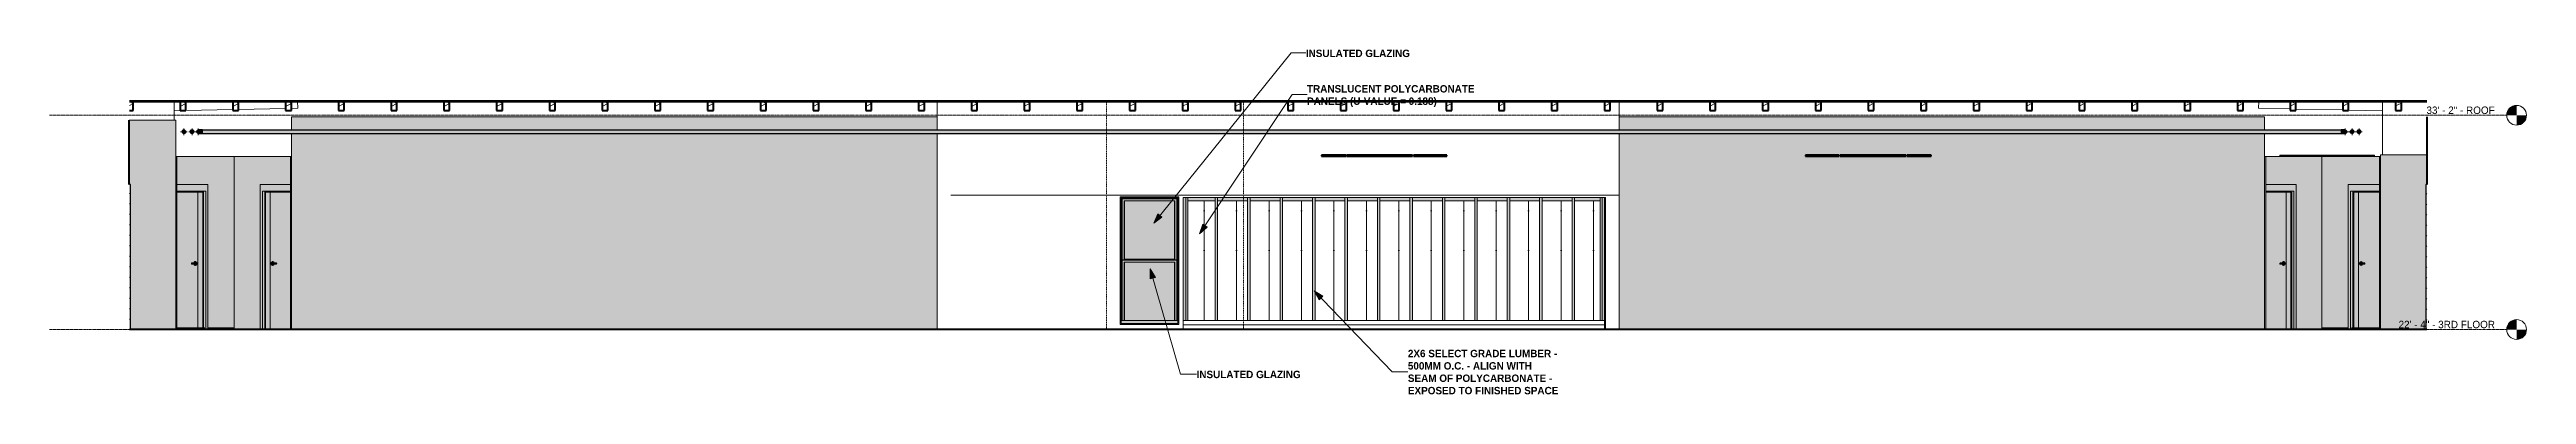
# Model space of a CAD drawing. Header units: inches. Extents: x 10304 to 16189, y 229 to 496.
# Drawn here: x 12031 to 13533, y 229 to 438 of the extents above; entities that cross this region are included whole.
import ezdxf

# ---------------------------------------------------------------- set-up
doc = ezdxf.new("R2010")
doc.units = ezdxf.units.IN
doc.header["$MEASUREMENT"] = 0
doc.linetypes.add('Aligning Line 1_8_', pattern=[0.25, 0.125, -0.125])
doc.linetypes.add('Grid Line 1_2_', pattern=[0.875, 0.5, -0.125, 0.125, -0.125])
for name, color, linetype, lineweight in [('0-2', 10, 'Continuous', 9), ('0-3', 50, 'Continuous', 5), ('A-CLNG', 13, 'Continuous', 18), ('A-CLNG-1', 13, 'Continuous', 60), ('A-CLNG-2', 13, 'Continuous', 5), ('A-DOOR', 31, 'Continuous', 18), ('A-DOOR-2', 31, 'Continuous', 9), ('A-DOOR-FRAM', 31, 'Continuous', 9), ('A-DOOR-FRAM-1', 31, 'Continuous', 18), ('A-DOOR-FRAM-2', 31, 'Continuous', 30), ('A-FLOR-2', 250, 'Continuous', 60), ('A-FLOR-LEVL', 51, 'Continuous', 9), ('A-FLOR-LEVL-1', 51, 'Grid Line 1_2_', 9), ('A-FLOR-MCUT-1', 7, 'Continuous', 18), ('A-FLOR-PATT-1', 10, 'Continuous', 9), ('A-FLOR-PATT-2', 253, 'Continuous', 9), ('A-GLAZ-1', 59, 'Continuous', 18), ('A-GLAZ-2', 254, 'Continuous', 18), ('A-GLAZ-3', 10, 'Continuous', 9), ('A-GLAZ-4', 7, 'Continuous', 18), ('A-GLAZ-CWMG', 51, 'Continuous', 9), ('A-GLAZ-CWMG-1', 9, 'Continuous', 9), ('A-GLAZ-CWMG-2', 10, 'Continuous', 9), ('A-ROOF-1', 7, 'Continuous', 18), ('A-WALL-1', 7, 'Continuous', 18), ('A-WALL-2', 50, 'Continuous', 18), ('A-WALL-PATT-2', 143, 'Continuous', 9), ('A-WALL-PATT-3', 111, 'Continuous', 9), ('G-ANNO-SYMB', 111, 'Aligning Line 1_8_', 9), ('G-ANNO-TEXT', 231, 'Continuous', 9), ('I-WALL', 2, 'Continuous', 18), ('I-WALL-3', 2, 'Continuous', 5), ('I-WALL-4', 2, 'Continuous', 60), ('P-PIPE', 3, 'Continuous', 9), ('P-PIPE-1', 3, 'Continuous', 5), ('P-PIPE-CNTR', 3, 'Continuous', 9), ('S-BEAM', 12, 'Continuous', 9), ('S-BEAM-1', 10, 'Continuous', 9), ('S-BEAM-2', 250, 'Continuous', 60)]:
    doc.layers.add(name, color=color, linetype=linetype, lineweight=lineweight)
doc.styles.add('Century Gothic', font='ufonts.com_century-gothic.ttf', dxfattribs={"height": 4.5})
doc.styles.add('Century Gothic_B', font='GOTHICB.TTF', dxfattribs={"height": 4.5})
pattern_1 = [(216.87, (3.199, 7.997), (23.98977143, 15.99364286), [3.998, -35.986]), (206.565, (7.997, 5.598), (-7.9970807, -7.9966192), [8.941, -8.941]), (198.435, (7.997, 1.599), (-15.9938446, -7.99709826), [5.058, -20.23])]
pattern_2 = [(0, (23825.4614, 0), (15.36, 3.84), [0.634, -10.886, 0.634, -10.886, -61.44]), (0, (23825.4614, 0), (15.36, 3.84), [-23.04, 0.634, -22.406, 0.634, -10.886, -26.88]), (0, (23825.4614, 0), (15.36, 3.84), [-57.6, 0.634, -7.046, 0.634, -18.566]), (120, (23831.2214, 1.92), (-11.0055376, 11.3821502), [0.634, -10.886, 0.634, -10.886, -61.44]), (120, (23831.2214, 1.92), (-11.0055376, 11.3821502), [-23.04, 0.634, -22.406, 0.634, -10.886, -26.88]), (120, (23831.2214, 1.92), (-11.0055376, 11.3821502), [-57.6, 0.634, -7.046, 0.634, -18.566]), (240, (23833.1414, 9.6), (-4.3544624, -15.2221502), [0.634, -10.886, 0.634, -10.886, -61.44]), (240, (23833.1414, 9.6), (-4.3544624, -15.2221502), [-23.04, 0.634, -22.406, 0.634, -10.886, -26.88]), (240, (23833.1414, 9.6), (-4.3544624, -15.2221502), [-57.6, 0.634, -7.046, 0.634, -18.566])]
pattern_3 = [(45, (0, 0), (-3.1819805, 3.1819805), [])]

msp = doc.modelspace()

# ---------------------------------------------------------------- texts
at = {"layer": 'A-FLOR-LEVL', "char_height": 4.5, "attachment_point": 1, "style": 'Century Gothic'}
for s, insert, width in [('33\' - 2" - ROOF', (13472.7, 403.3), 52.116), ('22\' - 4" - 3RD FLOOR', (13455.8, 273.3), 72.568)]:
    msp.add_mtext(s, dxfattribs=dict(at, insert=insert, width=width))
at = {"layer": 'G-ANNO-TEXT', "char_height": 4.5, "attachment_point": 1, "style": 'Century Gothic_B'}
for s, insert, width in [('INSULATED GLAZING', (12792.9, 437.8), 74.841), ('TRANSLUCENT POLYCARBONATE', (12793.6, 416.3), 118.17), ('PANELS (U-VALUE = 0.188)', (12793.6, 408.8), 95.748), ('2X6 SELECT GRADE LUMBER -', (12854.8, 255.7), 105.444), ('INSULATED GLAZING', (12726.6, 243), 74.841), ('500MM O.C. - ALIGN WITH', (12854.8, 248.2), 96.657), ('SEAM OF POLYCARBONATE -', (12854.8, 240.7), 105.898), ('EXPOSED TO FINISHED SPACE', (12854.8, 233.2), 106.959)]:
    msp.add_mtext(s, dxfattribs=dict(at, insert=insert, width=width))

# ---------------------------------------------------------------- blocks, each defined once
blk = doc.blocks.new('Basic Wall _ EXT - FIBER CEMENT - LARGE - 2_ XPS - ___-2162458-INTERIOR ELEVATION - CORRIDOR NORTH _302_N_ - 3RD FLOOR - SOUTH WALL')
at = {"layer": 'A-WALL-2'}
blk.add_hatch(color=256, dxfattribs=at).paths.add_polyline_path([(-10851.4, 347.5), (-10850.9, 347.5), (-10850.9, 348), (-10851.4, 348), (-10851.4, 347.9)], flags=0)
at = {"layer": 'A-WALL-1'}
blk.add_line((-10850.9, 347.5), (-10851.4, 347.5), dxfattribs=at)
blk = doc.blocks.new('Rectangular Mullion - Stud - Vertical-3211725-INTERIOR ELEVATION - CORRIDOR NORTH _302_N_ - 3RD FLOOR - SOUTH WALL')
at = {"layer": 'A-GLAZ-CWMG-1'}
blk.add_hatch(color=256, dxfattribs=at).paths.add_polyline_path([(-10852.9, 273.5), (-10851.4, 273.5), (-10851.4, 348), (-10852.9, 348), (-10852.9, 337.6)], flags=0)
at = {"layer": 'A-GLAZ-CWMG-2'}
for p, q in [((-10852.9, 348), (-10852.9, 273.5)), ((-10851.4, 273.5), (-10851.4, 348)), ((-10851.4, 273.5), (-10852.9, 273.5))]:
    blk.add_line(p, q, dxfattribs=at)
blk = doc.blocks.new('Rectangular Mullion - Stud - Vertical-3211726-INTERIOR ELEVATION - CORRIDOR NORTH _302_N_ - 3RD FLOOR - SOUTH WALL')
at = {"layer": 'A-GLAZ-CWMG-1'}
blk.add_hatch(color=256, dxfattribs=at).paths.add_polyline_path([(-11105.5, 273.5), (-11105.5, 348), (-11107, 348), (-11107, 273.5), (-11106.9, 273.5)], flags=0)
at = {"layer": 'A-GLAZ-CWMG-2'}
for p, q in [((-11105.5, 348), (-11105.5, 273.5)), ((-11105.5, 273.5), (-11107, 273.5))]:
    blk.add_line(p, q, dxfattribs=at)
blk = doc.blocks.new('Rectangular Mullion - Stud - Base_Head-1769174-INTERIOR ELEVATION - CORRIDOR NORTH _302_N_ - 3RD FLOOR - SOUTH WALL')
at = {"layer": 'A-GLAZ-CWMG'}
h = blk.add_hatch(dxfattribs=at)
h.set_pattern_fill('FP_7', color=256, style=0, pattern_type=2)
h.set_pattern_definition([(180, (-11077.751, 270.75), (-1e-15, -8), [])])
h.paths.add_polyline_path([(-11067.9, 268), (-11067.9, 273.5), (-11087.6, 273.5), (-11087.6, 268), (-11086.1, 268)], flags=0)
at = {"layer": 'A-GLAZ-CWMG-2'}
blk.add_line((-11087.6, 273.5), (-11067.9, 273.5), dxfattribs=at)
blk = doc.blocks.new('Rectangular Mullion - Stud - Vertical-3211723-INTERIOR ELEVATION - CORRIDOR NORTH _302_N_ - 3RD FLOOR - SOUTH WALL')
at = {"layer": 'A-GLAZ-CWMG-1'}
blk.add_hatch(color=256, dxfattribs=at).paths.add_polyline_path([(-11087.6, 273.5), (-11086.1, 273.5), (-11086.1, 348), (-11087.6, 348), (-11087.6, 337.6)], flags=0)
at = {"layer": 'A-GLAZ-CWMG-2'}
for p, q in [((-11087.6, 348), (-11087.6, 273.5)), ((-11086.1, 273.5), (-11086.1, 348)), ((-11086.1, 273.5), (-11087.6, 273.5))]:
    blk.add_line(p, q, dxfattribs=at)
blk = doc.blocks.new('Window-Double_Hung-Marvin-Essential - ESDH3066 - 3rd floor-3357215-INTERIOR ELEVATION - CORRIDOR NORTH _302_N_ - 3RD FLOOR - SOUTH WALL')
at = {"layer": 'A-GLAZ-1'}
h = blk.add_hatch(color=256, dxfattribs=at)
h.paths.add_polyline_path([(-11111.7, 271), (-11109.7, 271), (-11109.7, 348.5), (-11145.2, 348.5), (-11145.2, 271), (-11136.5, 271)], flags=0)
h.paths.add_polyline_path([(-11144.6, 271.6), (-11144.6, 347.9), (-11110.3, 347.9), (-11110.3, 271.6), (-11143.8, 271.6)], flags=0)
h = blk.add_hatch(color=256, dxfattribs=at)
h.paths.add_polyline_path([(-11144.6, 271.6), (-11110.3, 271.6), (-11110.3, 347.9), (-11144.6, 347.9), (-11144.6, 271.7)], flags=0)
h.paths.add_polyline_path([(-11144.2, 273.4), (-11144.2, 347.5), (-11110.7, 347.5), (-11110.7, 273.4), (-11143.8, 273.4)], flags=0)
for points in [[(-11110.8, 273.4), (-11110.8, 309.7), (-11110.7, 309.7), (-11110.7, 347.5), (-11144.2, 347.5), (-11144.2, 309.7), (-11144.1, 309.7), (-11144.1, 273.4), (-11144, 273.4), (-11144, 347.3), (-11110.9, 347.3), (-11110.9, 273.4)], [(-11142.7, 346), (-11112.2, 346), (-11112.1, 346.1), (-11142.8, 346.1)], [(-11142.8, 310.7), (-11142.7, 310.7), (-11142.7, 346), (-11142.8, 346.1), (-11142.8, 310.7)], [(-11112.1, 310.7), (-11112.1, 346.1), (-11112.2, 346), (-11112.2, 310.7)], [(-11112.1, 310), (-11110.9, 310), (-11110.9, 310.2), (-11144, 310.2), (-11144, 310), (-11112.2, 310)], [(-11136.5, 310.7), (-11112.1, 310.7), (-11112.2, 310.7), (-11142.7, 310.7), (-11142.8, 310.7), (-11142.7, 310.7)], [(-11112.2, 308.8), (-11112.1, 308.8), (-11142.8, 308.8), (-11142.7, 308.8), (-11112.2, 308.8)], [(-11142.8, 273.4), (-11142.7, 273.5), (-11142.7, 308.8), (-11142.8, 308.8), (-11142.8, 273.5)], [(-11112.1, 273.4), (-11112.1, 308.8), (-11112.2, 308.8), (-11112.2, 273.5)], [(-11112.1, 273.4), (-11112.2, 273.5), (-11142.7, 273.5), (-11142.8, 273.4), (-11112.2, 273.4)]]:
    blk.add_hatch(color=256, dxfattribs=at).paths.add_polyline_path(points, flags=0)
h = blk.add_hatch(color=256, dxfattribs=at)
h.paths.add_polyline_path([(-11110.9, 310.2), (-11110.9, 347.3), (-11144, 347.3), (-11144, 310.2), (-11110.9, 310.2)], flags=0)
h.paths.add_polyline_path([(-11136.5, 310.7), (-11142.8, 310.7), (-11142.8, 346.1), (-11112.1, 346.1), (-11112.1, 310.7)], flags=0)
h = blk.add_hatch(color=256, dxfattribs=at)
h.paths.add_polyline_path([(-11144.2, 273.4), (-11144.1, 273.4), (-11144.1, 309.7), (-11144.2, 309.7), (-11144.2, 273.4)], flags=0)
h.paths.add_polyline_path([(-11110.8, 273.4), (-11110.7, 273.4), (-11110.7, 309.7), (-11110.8, 309.7), (-11110.8, 273.4)], flags=0)
h = blk.add_hatch(color=256, dxfattribs=at)
h.paths.add_polyline_path([(-11110.9, 273.4), (-11110.9, 273.4), (-11110.9, 310), (-11144, 310), (-11144, 273.4), (-11111.1, 273.4)], flags=0)
h.paths.add_polyline_path([(-11112.1, 273.4), (-11142.8, 273.4), (-11142.8, 308.8), (-11112.1, 308.8), (-11112.1, 276.6)], flags=0)
at = {"layer": 'A-GLAZ-2'}
for points in [[(-11112.2, 310.7), (-11112.2, 346), (-11142.7, 346), (-11142.7, 310.7), (-11136.5, 310.7)], [(-11112.2, 273.5), (-11112.2, 308.8), (-11142.7, 308.8), (-11142.7, 273.5), (-11136.5, 273.5)]]:
    blk.add_hatch(color=256, dxfattribs=at).paths.add_polyline_path(points, flags=0)
at = {"layer": 'A-GLAZ-3'}
for p, q in [((-11109.7, 348.5), (-11145.2, 348.5)), ((-11145.2, 348.5), (-11145.2, 271)), ((-11144.6, 271.6), (-11144.6, 347.9)), ((-11144.6, 347.9), (-11110.3, 347.9)), ((-11144.2, 273.4), (-11144.2, 347.5)), ((-11144.2, 347.5), (-11110.7, 347.5)), ((-11144, 347.3), (-11110.9, 347.3)), ((-11144, 347.3), (-11144, 310.2)), ((-11142.8, 346.1), (-11142.7, 346)), ((-11142.8, 346.1), (-11142.8, 310.7)), ((-11112.1, 346.1), (-11142.8, 346.1)), ((-11112.2, 346), (-11142.7, 346)), ((-11142.7, 346), (-11142.7, 310.7)), ((-11112.2, 346), (-11112.1, 346.1)), ((-11112.2, 310.7), (-11112.2, 346)), ((-11112.1, 310.7), (-11112.1, 346.1)), ((-11110.9, 347.3), (-11110.9, 310.2)), ((-11110.7, 347.5), (-11110.7, 273.4)), ((-11110.3, 347.9), (-11110.3, 271.6)), ((-11109.7, 271), (-11109.7, 348.5)), ((-11144, 310.2), (-11144, 310)), ((-11110.9, 310.2), (-11144, 310.2)), ((-11144, 310), (-11110.9, 310)), ((-11144, 273.4), (-11144, 310)), ((-11142.7, 310.7), (-11142.8, 310.7)), ((-11142.8, 310.7), (-11112.1, 310.7)), ((-11142.8, 308.8), (-11142.7, 308.8)), ((-11112.1, 308.8), (-11142.8, 308.8)), ((-11142.8, 308.8), (-11142.8, 273.4)), ((-11142.7, 310.7), (-11112.2, 310.7)), ((-11112.2, 308.8), (-11142.7, 308.8)), ((-11142.7, 308.8), (-11142.7, 273.5)), ((-11112.2, 310.7), (-11112.1, 310.7)), ((-11112.2, 308.8), (-11112.1, 308.8)), ((-11112.2, 273.5), (-11112.2, 308.8)), ((-11112.1, 273.4), (-11112.1, 308.8)), ((-11110.9, 310), (-11110.9, 310.2)), ((-11110.9, 310), (-11110.9, 273.4)), ((-11145.2, 271), (-11109.7, 271)), ((-11110.3, 271.6), (-11144.6, 271.6)), ((-11110.7, 273.4), (-11144.2, 273.4)), ((-11142.7, 273.5), (-11142.8, 273.4)), ((-11142.7, 273.5), (-11112.2, 273.5)), ((-11112.2, 273.5), (-11112.1, 273.4))]:
    blk.add_line(p, q, dxfattribs=at)
at = {"layer": 'A-GLAZ-4'}
for p, q in [((-11144.1, 309.7), (-11144.2, 309.7)), ((-11144.1, 273.4), (-11144.1, 309.7)), ((-11110.7, 309.7), (-11110.8, 309.7)), ((-11110.8, 309.7), (-11110.8, 273.4))]:
    blk.add_line(p, q, dxfattribs=at)
blk = doc.blocks.new('Rectangular Mullion - Stud - Base_Head-1769175-INTERIOR ELEVATION - CORRIDOR NORTH _302_N_ - 3RD FLOOR - SOUTH WALL')
at = {"layer": 'A-GLAZ-CWMG'}
h = blk.add_hatch(dxfattribs=at)
h.set_pattern_fill('FP_8', color=256, style=0, pattern_type=2)
h.set_pattern_definition([(180, (-10861.231, 270.75), (-1e-15, -8), [])])
h.paths.add_polyline_path([(-10851.5, 268), (-10851.4, 268), (-10851.4, 273.5), (-10871.1, 273.5), (-10871.1, 268), (-10852.9, 268)], flags=0)
at = {"layer": 'A-GLAZ-CWMG-2'}
for p, q in [((-10871.1, 273.5), (-10851.4, 273.5)), ((-10851.4, 273.5), (-10851.4, 268))]:
    blk.add_line(p, q, dxfattribs=at)
blk = doc.blocks.new('Rectangular Mullion - Stud - Base_Head-2194499-INTERIOR ELEVATION - CORRIDOR NORTH _302_N_ - 3RD FLOOR - SOUTH WALL')
at = {"layer": 'A-GLAZ-CWMG'}
h = blk.add_hatch(dxfattribs=at)
h.set_pattern_fill('FP_11', color=256, style=0, pattern_type=2)
h.set_pattern_definition([(180, (-11097.291, 270.75), (-1e-15, -8), [])])
h.paths.add_polyline_path([(-11092.9, 268), (-11087.6, 268), (-11087.6, 273.5), (-11107, 273.5), (-11107, 268), (-11104.2, 268)], flags=0)
at = {"layer": 'A-GLAZ-CWMG-2'}
blk.add_line((-11107, 273.5), (-11087.6, 273.5), dxfattribs=at)
blk = doc.blocks.new('Rectangular Mullion - Profile_Polycarbonate_Upper and left-2195491-INTERIOR ELEVATION - CORRIDOR NORTH _302_N_ - 3RD FLOOR - SOUTH WALL')
at = {"layer": 'A-GLAZ-CWMG-1'}
h = blk.add_hatch(color=256, dxfattribs=at)
h.paths.add_polyline_path([(-10869.6, 346), (-10854.1, 346), (-10854.1, 348), (-10869.6, 348)], flags=0)
h.paths.add_polyline_path([(-11096.1, 346), (-11087.6, 346), (-11087.6, 348), (-11104.2, 348), (-11104.2, 346)], flags=0)
h.paths.add_polyline_path([(-10871.1, 346), (-10871.1, 348), (-10889.3, 348), (-10889.3, 346), (-10875.2, 346)], flags=0)
h.paths.add_polyline_path([(-11086.1, 346), (-11067.9, 346), (-11067.9, 348), (-11086.1, 348)], flags=0)
h.paths.add_polyline_path([(-11066.4, 346), (-11048.2, 346), (-11048.2, 348), (-11066.4, 348)], flags=0)
h.paths.add_polyline_path([(-10890.8, 346), (-10890.8, 348), (-10908.9, 348), (-10908.9, 346)], flags=0)
h.paths.add_polyline_path([(-10910.4, 346), (-10910.4, 348), (-10928.6, 348), (-10928.6, 346)], flags=0)
h.paths.add_polyline_path([(-11046.7, 346), (-11028.5, 346), (-11028.5, 348), (-11046.7, 348)], flags=0)
h.paths.add_polyline_path([(-10930.1, 346), (-10930.1, 348), (-10948.3, 348), (-10948.3, 346)], flags=0)
h.paths.add_polyline_path([(-11027, 346), (-11008.9, 346), (-11008.9, 348), (-11027, 348)], flags=0)
h.paths.add_polyline_path([(-10949.8, 346), (-10949.8, 348), (-10968, 348), (-10968, 346), (-10962.3, 346)], flags=0)
h.paths.add_polyline_path([(-11007.4, 346), (-10989.2, 346), (-10989.2, 348), (-11007.4, 348)], flags=0)
h.paths.add_polyline_path([(-10969.5, 346), (-10969.5, 348), (-10987.7, 348), (-10987.7, 346)], flags=0)
at = {"layer": 'A-GLAZ-CWMG-2'}
for p, q in [((-11104.2, 346), (-11104.2, 348)), ((-11087.6, 346), (-11104.2, 346)), ((-11067.9, 346), (-11086.1, 346)), ((-11048.2, 346), (-11066.4, 346)), ((-11028.5, 346), (-11046.7, 346)), ((-11008.9, 346), (-11027, 346)), ((-10989.2, 346), (-11007.4, 346)), ((-10969.5, 346), (-10987.7, 346)), ((-10949.8, 346), (-10968, 346)), ((-10930.1, 346), (-10948.3, 346)), ((-10910.4, 346), (-10928.6, 346)), ((-10890.8, 346), (-10908.9, 346)), ((-10871.1, 346), (-10889.3, 346)), ((-10854.1, 346), (-10869.6, 346)), ((-10854.1, 348), (-10854.1, 346))]:
    blk.add_line(p, q, dxfattribs=at)
blk = doc.blocks.new('Rectangular Mullion - Profile_Polycarbonate_Upper and left-3296923-INTERIOR ELEVATION - CORRIDOR NORTH _302_N_ - 3RD FLOOR - SOUTH WALL')
at = {"layer": 'A-GLAZ-CWMG-1'}
blk.add_hatch(color=256, dxfattribs=at).paths.add_polyline_path([(-11105.5, 273.5), (-11104.2, 273.5), (-11104.2, 348), (-11105.5, 348), (-11105.5, 302.8)], flags=0)
at = {"layer": 'A-GLAZ-CWMG-2'}
blk.add_line((-11104.2, 348), (-11104.2, 273.5), dxfattribs=at)
blk = doc.blocks.new('Rectangular Mullion - Profile_Polycarbonate_right-3296924-INTERIOR ELEVATION - CORRIDOR NORTH _302_N_ - 3RD FLOOR - SOUTH WALL')
at = {"layer": 'A-GLAZ-CWMG-1'}
blk.add_hatch(color=256, dxfattribs=at).paths.add_polyline_path([(-10854.1, 273.5), (-10852.9, 273.5), (-10852.9, 348), (-10854.1, 348), (-10854.1, 337.6)], flags=0)
at = {"layer": 'A-GLAZ-CWMG-2'}
blk.add_line((-10854.1, 273.5), (-10854.1, 348), dxfattribs=at)
blk = doc.blocks.new('CTR - 1st Phase - Shell_rvt-2-INTERIOR ELEVATION - CORRIDOR NORTH _302_N_ - 3RD FLOOR - SOUTH WALL')
at = {"layer": 'A-FLOR-PATT-1'}
h = blk.add_hatch(dxfattribs=at)
h.set_pattern_fill('FP_9', color=256, style=0, pattern_type=2)
h.set_pattern_definition([(0, (0, 0), (0, 2.399), []), (315, (0, 0), (2.3985062, 0), [3.393, -3.393]), (45, (0, 0), (2.3985062, 0), [3.393, -3.393])])
h.paths.add_polyline_path([(-10396, 406.3), (-10352.5, 406.3), (-10352.5, 407), (-11746.3, 407), (-11746.3, 406.3), (-10417.8, 406.3)], flags=0)
at = {"layer": 'A-FLOR-PATT-2'}
h = blk.add_hatch(dxfattribs=at)
h.set_pattern_fill('FP_10', color=256, style=0, pattern_type=2)
h.set_pattern_definition([(0, (0, 0), (0, 4.5), []), (90, (0, 0), (-4.5, 3e-16), [])])
h.paths.add_polyline_path([(-10396, 407), (-10352.5, 407), (-10352.5, 407.2), (-11746.3, 407.2), (-11746.3, 407), (-10417.8, 407)], flags=0)
at = {"layer": 'A-WALL-PATT-2'}
h = blk.add_hatch(dxfattribs=at)
h.set_pattern_fill('FP_12', color=256, style=0, pattern_type=2)
h.set_pattern_definition([(90, (-10831.767, 268), (-19.685, 1e-15), [24, 0, 0, 0])])
h.paths.add_polyline_path([(-10908.9, 273.5), (-10890.8, 273.5), (-10890.8, 346), (-10908.9, 346)], flags=0)
h.paths.add_polyline_path([(-10889.3, 273.5), (-10871.1, 273.5), (-10871.1, 346), (-10889.3, 346)], flags=0)
h.paths.add_polyline_path([(-10869.6, 273.5), (-10854.1, 273.5), (-10854.1, 346), (-10869.6, 346), (-10869.6, 337.6)], flags=0)
h.paths.add_polyline_path([(-10948.3, 273.5), (-10930.1, 273.5), (-10930.1, 346), (-10948.3, 346)], flags=0)
h.paths.add_polyline_path([(-10910.4, 273.5), (-10910.4, 346), (-10928.6, 346), (-10928.6, 273.5)], flags=0)
h.paths.add_polyline_path([(-10987.7, 273.5), (-10969.5, 273.5), (-10969.5, 346), (-10987.7, 346)], flags=0)
h.paths.add_polyline_path([(-10968, 273.5), (-10949.8, 273.5), (-10949.8, 346), (-10968, 346)], flags=0)
h.paths.add_polyline_path([(-11007.4, 273.5), (-10989.2, 273.5), (-10989.2, 346), (-11007.4, 346)], flags=0)
h.paths.add_polyline_path([(-11008.9, 273.5), (-11008.9, 346), (-11027, 346), (-11027, 273.5)], flags=0)
h.paths.add_polyline_path([(-11066.4, 273.5), (-11048.2, 273.5), (-11048.2, 346), (-11066.4, 346), (-11066.4, 337.6)], flags=0)
h.paths.add_polyline_path([(-11067.9, 273.5), (-11067.9, 346), (-11086.1, 346), (-11086.1, 273.5)], flags=0)
h.paths.add_polyline_path([(-11028.5, 273.5), (-11028.5, 346), (-11046.7, 346), (-11046.7, 273.5)], flags=0)
h.paths.add_polyline_path([(-11092.9, 273.5), (-11087.6, 273.5), (-11087.6, 346), (-11104.2, 346), (-11104.2, 273.5)], flags=0)
at = {"layer": 'A-FLOR-2'}
for p, q in [((-11746.3, 406.3), (-10352.5, 406.3)), ((-10352.5, 268), (-11746.3, 268))]:
    blk.add_line(p, q, dxfattribs=at)
at = {"layer": 'A-FLOR-MCUT-1'}
blk.add_line((-10352.5, 407), (-11746.3, 407), dxfattribs=at)
at = {"layer": 'A-ROOF-1'}
for p, q in [((-11719.2, 406.3), (-11719.2, 395)), ((-10379.5, 406.3), (-10379.5, 374)), ((-11647.9, 372.9), (-11718.1, 372.9)), ((-10380.7, 372.9), (-10450.9, 372.9))]:
    blk.add_line(p, q, dxfattribs=at)
at = {"layer": 'A-WALL-1'}
for p, q in [((-11256.3, 389.2), (-11256.3, 406.3)), ((-10842.5, 389.2), (-10842.5, 406.3)), ((-11256.3, 349.5), (-11256.3, 386.8)), ((-10842.5, 349.5), (-10842.5, 386.8)), ((-11256.3, 268), (-11256.3, 349.5)), ((-10842.5, 349.5), (-11247.9, 349.5)), ((-11247.9, 349.5), (-10842.5, 349.5)), ((-11145.2, 271), (-11145.2, 348.5)), ((-11145.2, 348.5), (-11109.7, 348.5)), ((-11109.7, 348.5), (-11109.7, 271)), ((-11107, 268), (-11107, 348)), ((-11107, 348), (-10850.9, 348)), ((-10850.9, 268), (-10850.9, 348)), ((-10842.5, 348), (-10842.5, 349.5)), ((-10842.5, 348), (-10842.5, 268)), ((-11109.7, 271), (-11145.2, 271))]:
    blk.add_line(p, q, dxfattribs=at)
at = {"layer": '0-2'}
for name, p in [('Window-Double_Hung-Marvin-Essential - ESDH3066 - 3rd floor-3357215-INTERIOR ELEVATION - CORRIDOR NORTH _302_N_ - 3RD FLOOR - SOUTH WALL', (0, 0)), ('Rectangular Mullion - Stud - Vertical-3211726-INTERIOR ELEVATION - CORRIDOR NORTH _302_N_ - 3RD FLOOR - SOUTH WALL', (0, 0)), ('Rectangular Mullion - Profile_Polycarbonate_Upper and left-3296923-INTERIOR ELEVATION - CORRIDOR NORTH _302_N_ - 3RD FLOOR - SOUTH WALL', (0, 0)), ('Rectangular Mullion - Profile_Polycarbonate_Upper and left-2195491-INTERIOR ELEVATION - CORRIDOR NORTH _302_N_ - 3RD FLOOR - SOUTH WALL', (0, 0)), ('Rectangular Mullion - Stud - Vertical-3211723-INTERIOR ELEVATION - CORRIDOR NORTH _302_N_ - 3RD FLOOR - SOUTH WALL', (0, 0)), ('Rectangular Mullion - Stud - Vertical-3211723-INTERIOR ELEVATION - CORRIDOR NORTH _302_N_ - 3RD FLOOR - SOUTH WALL', (19.7, 0)), ('Rectangular Mullion - Stud - Vertical-3211723-INTERIOR ELEVATION - CORRIDOR NORTH _302_N_ - 3RD FLOOR - SOUTH WALL', (39.4, 0)), ('Rectangular Mullion - Stud - Vertical-3211723-INTERIOR ELEVATION - CORRIDOR NORTH _302_N_ - 3RD FLOOR - SOUTH WALL', (59.1, 0)), ('Rectangular Mullion - Stud - Vertical-3211723-INTERIOR ELEVATION - CORRIDOR NORTH _302_N_ - 3RD FLOOR - SOUTH WALL', (78.7, 0)), ('Rectangular Mullion - Stud - Vertical-3211723-INTERIOR ELEVATION - CORRIDOR NORTH _302_N_ - 3RD FLOOR - SOUTH WALL', (98.4, 0)), ('Rectangular Mullion - Stud - Vertical-3211723-INTERIOR ELEVATION - CORRIDOR NORTH _302_N_ - 3RD FLOOR - SOUTH WALL', (118.1, 0)), ('Rectangular Mullion - Stud - Vertical-3211723-INTERIOR ELEVATION - CORRIDOR NORTH _302_N_ - 3RD FLOOR - SOUTH WALL', (137.8, 0)), ('Rectangular Mullion - Stud - Vertical-3211723-INTERIOR ELEVATION - CORRIDOR NORTH _302_N_ - 3RD FLOOR - SOUTH WALL', (157.5, 0)), ('Rectangular Mullion - Stud - Vertical-3211723-INTERIOR ELEVATION - CORRIDOR NORTH _302_N_ - 3RD FLOOR - SOUTH WALL', (177.2, 0)), ('Rectangular Mullion - Stud - Vertical-3211723-INTERIOR ELEVATION - CORRIDOR NORTH _302_N_ - 3RD FLOOR - SOUTH WALL', (196.8, 0)), ('Rectangular Mullion - Stud - Vertical-3211723-INTERIOR ELEVATION - CORRIDOR NORTH _302_N_ - 3RD FLOOR - SOUTH WALL', (216.5, 0)), ('Rectangular Mullion - Profile_Polycarbonate_right-3296924-INTERIOR ELEVATION - CORRIDOR NORTH _302_N_ - 3RD FLOOR - SOUTH WALL', (0, 0)), ('Rectangular Mullion - Stud - Vertical-3211725-INTERIOR ELEVATION - CORRIDOR NORTH _302_N_ - 3RD FLOOR - SOUTH WALL', (0, 0)), ('Basic Wall _ EXT - FIBER CEMENT - LARGE - 2_ XPS - ___-2162458-INTERIOR ELEVATION - CORRIDOR NORTH _302_N_ - 3RD FLOOR - SOUTH WALL', (0, 0)), ('Rectangular Mullion - Stud - Base_Head-2194499-INTERIOR ELEVATION - CORRIDOR NORTH _302_N_ - 3RD FLOOR - SOUTH WALL', (0, 0)), ('Rectangular Mullion - Stud - Base_Head-1769174-INTERIOR ELEVATION - CORRIDOR NORTH _302_N_ - 3RD FLOOR - SOUTH WALL', (0, 0)), ('Rectangular Mullion - Stud - Base_Head-1769174-INTERIOR ELEVATION - CORRIDOR NORTH _302_N_ - 3RD FLOOR - SOUTH WALL', (19.7, 0)), ('Rectangular Mullion - Stud - Base_Head-1769174-INTERIOR ELEVATION - CORRIDOR NORTH _302_N_ - 3RD FLOOR - SOUTH WALL', (39.4, 0)), ('Rectangular Mullion - Stud - Base_Head-1769174-INTERIOR ELEVATION - CORRIDOR NORTH _302_N_ - 3RD FLOOR - SOUTH WALL', (59.1, 0)), ('Rectangular Mullion - Stud - Base_Head-1769174-INTERIOR ELEVATION - CORRIDOR NORTH _302_N_ - 3RD FLOOR - SOUTH WALL', (78.7, 0)), ('Rectangular Mullion - Stud - Base_Head-1769174-INTERIOR ELEVATION - CORRIDOR NORTH _302_N_ - 3RD FLOOR - SOUTH WALL', (98.4, 0)), ('Rectangular Mullion - Stud - Base_Head-1769174-INTERIOR ELEVATION - CORRIDOR NORTH _302_N_ - 3RD FLOOR - SOUTH WALL', (118.1, 0)), ('Rectangular Mullion - Stud - Base_Head-1769174-INTERIOR ELEVATION - CORRIDOR NORTH _302_N_ - 3RD FLOOR - SOUTH WALL', (137.8, 0)), ('Rectangular Mullion - Stud - Base_Head-1769174-INTERIOR ELEVATION - CORRIDOR NORTH _302_N_ - 3RD FLOOR - SOUTH WALL', (157.5, 0)), ('Rectangular Mullion - Stud - Base_Head-1769174-INTERIOR ELEVATION - CORRIDOR NORTH _302_N_ - 3RD FLOOR - SOUTH WALL', (177.2, 0)), ('Rectangular Mullion - Stud - Base_Head-1769174-INTERIOR ELEVATION - CORRIDOR NORTH _302_N_ - 3RD FLOOR - SOUTH WALL', (196.8, 0)), ('Rectangular Mullion - Stud - Base_Head-1769175-INTERIOR ELEVATION - CORRIDOR NORTH _302_N_ - 3RD FLOOR - SOUTH WALL', (0, 0))]:
    blk.add_blockref(name, p, dxfattribs=at)
blk = doc.blocks.new('LVL-Laminated Veneer Lumber - _2_SISTERED 4X6 PINE-2262742-INTERIOR ELEVATION - CORRIDOR NORTH _302_N_ - 3RD FLOOR - SOUTH WALL')
at = {"layer": 'S-BEAM-1'}
for p, q in [((-11719.2, 406.2), (-11715.5, 406.2)), ((-11644.3, 406.3), (-11644.2, 402.2)), ((-11713.6, 400.8), (-11719.2, 400.7)), ((-11683.5, 401.4), (-11712, 400.8)), ((-11651.5, 402.1), (-11680, 401.5)), ((-11644.2, 402.2), (-11648, 402.1))]:
    blk.add_line(p, q, dxfattribs=at)
blk = doc.blocks.new('LVL-Laminated Veneer Lumber - _2_SISTERED 4X6 PINE-V42-INTERIOR ELEVATION - CORRIDOR NORTH _302_N_ - 3RD FLOOR - SOUTH WALL')
at = {"layer": 'S-BEAM-1'}
for p, q in [((-10454.6, 402.2), (-10454.5, 406.3)), ((-10385.1, 406.3), (-10379.5, 406.2)), ((-10454.6, 402.2), (-10435.5, 401.8)), ((-10432, 401.7), (-10403.5, 401.2)), ((-10400, 401.1), (-10379.5, 400.7))]:
    blk.add_line(p, q, dxfattribs=at)
blk = doc.blocks.new('LVL-Laminated Veneer Lumber - 4X6 S_ PINE - NO_ 1-2262209-INTERIOR ELEVATION - CORRIDOR NORTH _302_N_ - 3RD FLOOR - SOUTH WALL')
at = {"layer": 'S-BEAM'}
h = blk.add_hatch(dxfattribs=at)
h.set_pattern_fill('FP_13', color=256, style=0, pattern_type=2)
h.set_pattern_definition(pattern_1)
h.paths.add_polyline_path([(-10371.5, 400.8), (-10368, 400.8), (-10368, 406.3), (-10371.5, 406.3)], flags=0)
at = {"layer": 'S-BEAM-2'}
for p, q in [((-10368, 406.3), (-10371.5, 406.3)), ((-10371.5, 406.3), (-10371.5, 400.8)), ((-10368, 400.8), (-10368, 406.3)), ((-10371.5, 400.8), (-10368, 400.8))]:
    blk.add_line(p, q, dxfattribs=at)
blk = doc.blocks.new('LVL-Laminated Veneer Lumber - 4X6 S_ PINE - NO_ 1-2262210-INTERIOR ELEVATION - CORRIDOR NORTH _302_N_ - 3RD FLOOR - SOUTH WALL')
at = {"layer": 'S-BEAM'}
h = blk.add_hatch(dxfattribs=at)
h.set_pattern_fill('FP_13', color=256, style=0, pattern_type=2)
h.set_pattern_definition(pattern_1)
h.paths.add_polyline_path([(-10400, 400.8), (-10400, 406.3), (-10403.5, 406.3), (-10403.5, 400.8)], flags=0)
at = {"layer": 'S-BEAM-2'}
for p, q in [((-10400, 406.3), (-10403.5, 406.3)), ((-10403.5, 406.3), (-10403.5, 400.8)), ((-10400, 400.8), (-10400, 406.3)), ((-10403.5, 400.8), (-10400, 400.8))]:
    blk.add_line(p, q, dxfattribs=at)
blk = doc.blocks.new('LVL-Laminated Veneer Lumber - 4X6 S_ PINE - NO_ 1-2262211-INTERIOR ELEVATION - CORRIDOR NORTH _302_N_ - 3RD FLOOR - SOUTH WALL')
at = {"layer": 'S-BEAM'}
h = blk.add_hatch(dxfattribs=at)
h.set_pattern_fill('FP_13', color=256, style=0, pattern_type=2)
h.set_pattern_definition(pattern_1)
h.paths.add_polyline_path([(-10432, 400.8), (-10432, 406.3), (-10435.5, 406.3), (-10435.5, 400.8)], flags=0)
at = {"layer": 'S-BEAM-2'}
for p, q in [((-10432, 406.3), (-10435.5, 406.3)), ((-10435.5, 406.3), (-10435.5, 400.8)), ((-10432, 400.8), (-10432, 406.3)), ((-10435.5, 400.8), (-10432, 400.8))]:
    blk.add_line(p, q, dxfattribs=at)
blk = doc.blocks.new('LVL-Laminated Veneer Lumber - 4X6 S_ PINE - NO_ 1-V43-INTERIOR ELEVATION - CORRIDOR NORTH _302_N_ - 3RD FLOOR - SOUTH WALL')
at = {"layer": 'S-BEAM'}
h = blk.add_hatch(dxfattribs=at)
h.set_pattern_fill('FP_13', color=256, style=0, pattern_type=2)
h.set_pattern_definition(pattern_1)
h.paths.add_polyline_path([(-10464, 400.8), (-10464, 406.3), (-10467.5, 406.3), (-10467.5, 400.8)], flags=0)
at = {"layer": 'S-BEAM-2'}
for p, q in [((-10464, 406.3), (-10467.5, 406.3)), ((-10467.5, 406.3), (-10467.5, 400.8)), ((-10464, 400.8), (-10464, 406.3)), ((-10467.5, 400.8), (-10464, 400.8))]:
    blk.add_line(p, q, dxfattribs=at)
blk = doc.blocks.new('LVL-Laminated Veneer Lumber - 4X6 S_ PINE - NO_ 1-V44-INTERIOR ELEVATION - CORRIDOR NORTH _302_N_ - 3RD FLOOR - SOUTH WALL')
at = {"layer": 'S-BEAM'}
h = blk.add_hatch(dxfattribs=at)
h.set_pattern_fill('FP_13', color=256, style=0, pattern_type=2)
h.set_pattern_definition(pattern_1)
h.paths.add_polyline_path([(-10499.5, 400.8), (-10496, 400.8), (-10496, 406.3), (-10499.5, 406.3), (-10499.5, 402.8)], flags=0)
at = {"layer": 'S-BEAM-2'}
for p, q in [((-10496, 406.3), (-10499.5, 406.3)), ((-10499.5, 406.3), (-10499.5, 400.8)), ((-10496, 400.8), (-10496, 406.3)), ((-10499.5, 400.8), (-10496, 400.8))]:
    blk.add_line(p, q, dxfattribs=at)
blk = doc.blocks.new('LVL-Laminated Veneer Lumber - 4X6 S_ PINE - NO_ 1-V45-INTERIOR ELEVATION - CORRIDOR NORTH _302_N_ - 3RD FLOOR - SOUTH WALL')
at = {"layer": 'S-BEAM'}
h = blk.add_hatch(dxfattribs=at)
h.set_pattern_fill('FP_13', color=256, style=0, pattern_type=2)
h.set_pattern_definition(pattern_1)
h.paths.add_polyline_path([(-10531.5, 400.8), (-10528, 400.8), (-10528, 406.3), (-10531.5, 406.3)], flags=0)
at = {"layer": 'S-BEAM-2'}
for p, q in [((-10528, 406.3), (-10531.5, 406.3)), ((-10531.5, 406.3), (-10531.5, 400.8)), ((-10528, 400.8), (-10528, 406.3)), ((-10531.5, 400.8), (-10528, 400.8))]:
    blk.add_line(p, q, dxfattribs=at)
blk = doc.blocks.new('LVL-Laminated Veneer Lumber - 4X6 S_ PINE - NO_ 1-V46-INTERIOR ELEVATION - CORRIDOR NORTH _302_N_ - 3RD FLOOR - SOUTH WALL')
at = {"layer": 'S-BEAM'}
h = blk.add_hatch(dxfattribs=at)
h.set_pattern_fill('FP_13', color=256, style=0, pattern_type=2)
h.set_pattern_definition(pattern_1)
h.paths.add_polyline_path([(-10563.5, 400.8), (-10560, 400.8), (-10560, 406.3), (-10563.5, 406.3)], flags=0)
at = {"layer": 'S-BEAM-2'}
for p, q in [((-10560, 406.3), (-10563.5, 406.3)), ((-10563.5, 406.3), (-10563.5, 400.8)), ((-10560, 400.8), (-10560, 406.3)), ((-10563.5, 400.8), (-10560, 400.8))]:
    blk.add_line(p, q, dxfattribs=at)
blk = doc.blocks.new('LVL-Laminated Veneer Lumber - 4X6 S_ PINE - NO_ 1-V47-INTERIOR ELEVATION - CORRIDOR NORTH _302_N_ - 3RD FLOOR - SOUTH WALL')
at = {"layer": 'S-BEAM'}
h = blk.add_hatch(dxfattribs=at)
h.set_pattern_fill('FP_13', color=256, style=0, pattern_type=2)
h.set_pattern_definition(pattern_1)
h.paths.add_polyline_path([(-10595.5, 400.8), (-10592, 400.8), (-10592, 406.3), (-10595.5, 406.3)], flags=0)
at = {"layer": 'S-BEAM-2'}
for p, q in [((-10592, 406.3), (-10595.5, 406.3)), ((-10595.5, 406.3), (-10595.5, 400.8)), ((-10592, 400.8), (-10592, 406.3)), ((-10595.5, 400.8), (-10592, 400.8))]:
    blk.add_line(p, q, dxfattribs=at)
blk = doc.blocks.new('LVL-Laminated Veneer Lumber - 4X6 S_ PINE - NO_ 1-V48-INTERIOR ELEVATION - CORRIDOR NORTH _302_N_ - 3RD FLOOR - SOUTH WALL')
at = {"layer": 'S-BEAM'}
h = blk.add_hatch(dxfattribs=at)
h.set_pattern_fill('FP_13', color=256, style=0, pattern_type=2)
h.set_pattern_definition(pattern_1)
h.paths.add_polyline_path([(-10627.5, 400.8), (-10624, 400.8), (-10624, 406.3), (-10627.5, 406.3)], flags=0)
at = {"layer": 'S-BEAM-2'}
for p, q in [((-10624, 406.3), (-10627.5, 406.3)), ((-10627.5, 406.3), (-10627.5, 400.8)), ((-10624, 400.8), (-10624, 406.3)), ((-10627.5, 400.8), (-10624, 400.8))]:
    blk.add_line(p, q, dxfattribs=at)
blk = doc.blocks.new('LVL-Laminated Veneer Lumber - 4X6 S_ PINE - NO_ 1-2262212-INTERIOR ELEVATION - CORRIDOR NORTH _302_N_ - 3RD FLOOR - SOUTH WALL')
at = {"layer": 'S-BEAM'}
h = blk.add_hatch(dxfattribs=at)
h.set_pattern_fill('FP_13', color=256, style=0, pattern_type=2)
h.set_pattern_definition(pattern_1)
h.paths.add_polyline_path([(-10659.5, 400.8), (-10656, 400.8), (-10656, 406.3), (-10659.5, 406.3)], flags=0)
at = {"layer": 'S-BEAM-2'}
for p, q in [((-10656, 406.3), (-10659.5, 406.3)), ((-10659.5, 406.3), (-10659.5, 400.8)), ((-10656, 400.8), (-10656, 406.3)), ((-10659.5, 400.8), (-10656, 400.8))]:
    blk.add_line(p, q, dxfattribs=at)
blk = doc.blocks.new('LVL-Laminated Veneer Lumber - 4X6 S_ PINE - NO_ 1-V49-INTERIOR ELEVATION - CORRIDOR NORTH _302_N_ - 3RD FLOOR - SOUTH WALL')
at = {"layer": 'S-BEAM'}
h = blk.add_hatch(dxfattribs=at)
h.set_pattern_fill('FP_13', color=256, style=0, pattern_type=2)
h.set_pattern_definition(pattern_1)
h.paths.add_polyline_path([(-10688, 400.8), (-10688, 406.3), (-10691.5, 406.3), (-10691.5, 400.8)], flags=0)
at = {"layer": 'S-BEAM-2'}
for p, q in [((-10688, 406.3), (-10691.5, 406.3)), ((-10691.5, 406.3), (-10691.5, 400.8)), ((-10688, 400.8), (-10688, 406.3)), ((-10691.5, 400.8), (-10688, 400.8))]:
    blk.add_line(p, q, dxfattribs=at)
blk = doc.blocks.new('LVL-Laminated Veneer Lumber - 4X6 S_ PINE - NO_ 1-2262213-INTERIOR ELEVATION - CORRIDOR NORTH _302_N_ - 3RD FLOOR - SOUTH WALL')
at = {"layer": 'S-BEAM'}
h = blk.add_hatch(dxfattribs=at)
h.set_pattern_fill('FP_13', color=256, style=0, pattern_type=2)
h.set_pattern_definition(pattern_1)
h.paths.add_polyline_path([(-10723.5, 400.8), (-10720, 400.8), (-10720, 406.3), (-10723.5, 406.3)], flags=0)
at = {"layer": 'S-BEAM-2'}
for p, q in [((-10720, 406.3), (-10723.5, 406.3)), ((-10723.5, 406.3), (-10723.5, 400.8)), ((-10720, 400.8), (-10720, 406.3)), ((-10723.5, 400.8), (-10720, 400.8))]:
    blk.add_line(p, q, dxfattribs=at)
blk = doc.blocks.new('LVL-Laminated Veneer Lumber - 4X6 S_ PINE - NO_ 1-V50-INTERIOR ELEVATION - CORRIDOR NORTH _302_N_ - 3RD FLOOR - SOUTH WALL')
at = {"layer": 'S-BEAM'}
h = blk.add_hatch(dxfattribs=at)
h.set_pattern_fill('FP_13', color=256, style=0, pattern_type=2)
h.set_pattern_definition(pattern_1)
h.paths.add_polyline_path([(-10755.5, 400.8), (-10752, 400.8), (-10752, 406.3), (-10755.5, 406.3)], flags=0)
at = {"layer": 'S-BEAM-2'}
for p, q in [((-10752, 406.3), (-10755.5, 406.3)), ((-10755.5, 406.3), (-10755.5, 400.8)), ((-10752, 400.8), (-10752, 406.3)), ((-10755.5, 400.8), (-10752, 400.8))]:
    blk.add_line(p, q, dxfattribs=at)
blk = doc.blocks.new('LVL-Laminated Veneer Lumber - 4X6 S_ PINE - NO_ 1-V51-INTERIOR ELEVATION - CORRIDOR NORTH _302_N_ - 3RD FLOOR - SOUTH WALL')
at = {"layer": 'S-BEAM'}
h = blk.add_hatch(dxfattribs=at)
h.set_pattern_fill('FP_13', color=256, style=0, pattern_type=2)
h.set_pattern_definition(pattern_1)
h.paths.add_polyline_path([(-10784, 400.8), (-10784, 406.3), (-10787.5, 406.3), (-10787.5, 400.8)], flags=0)
at = {"layer": 'S-BEAM-2'}
for p, q in [((-10784, 406.3), (-10787.5, 406.3)), ((-10787.5, 406.3), (-10787.5, 400.8)), ((-10784, 400.8), (-10784, 406.3)), ((-10787.5, 400.8), (-10784, 400.8))]:
    blk.add_line(p, q, dxfattribs=at)
blk = doc.blocks.new('LVL-Laminated Veneer Lumber - 4X6 S_ PINE - NO_ 1-V52-INTERIOR ELEVATION - CORRIDOR NORTH _302_N_ - 3RD FLOOR - SOUTH WALL')
at = {"layer": 'S-BEAM'}
h = blk.add_hatch(dxfattribs=at)
h.set_pattern_fill('FP_13', color=256, style=0, pattern_type=2)
h.set_pattern_definition(pattern_1)
h.paths.add_polyline_path([(-10816, 400.8), (-10816, 406.3), (-10819.5, 406.3), (-10819.5, 400.8)], flags=0)
at = {"layer": 'S-BEAM-2'}
for p, q in [((-10816, 406.3), (-10819.5, 406.3)), ((-10819.5, 406.3), (-10819.5, 400.8)), ((-10816, 400.8), (-10816, 406.3)), ((-10819.5, 400.8), (-10816, 400.8))]:
    blk.add_line(p, q, dxfattribs=at)
blk = doc.blocks.new('LVL-Laminated Veneer Lumber - 4X6 S_ PINE - NO_ 1-V53-INTERIOR ELEVATION - CORRIDOR NORTH _302_N_ - 3RD FLOOR - SOUTH WALL')
at = {"layer": 'S-BEAM'}
h = blk.add_hatch(dxfattribs=at)
h.set_pattern_fill('FP_13', color=256, style=0, pattern_type=2)
h.set_pattern_definition(pattern_1)
h.paths.add_polyline_path([(-10848, 400.8), (-10848, 406.3), (-10851.5, 406.3), (-10851.5, 400.8)], flags=0)
at = {"layer": 'S-BEAM-2'}
for p, q in [((-10848, 406.3), (-10851.5, 406.3)), ((-10851.5, 406.3), (-10851.5, 400.8)), ((-10848, 400.8), (-10848, 406.3)), ((-10851.5, 400.8), (-10848, 400.8))]:
    blk.add_line(p, q, dxfattribs=at)
blk = doc.blocks.new('LVL-Laminated Veneer Lumber - 4X6 S_ PINE - NO_ 1-V54-INTERIOR ELEVATION - CORRIDOR NORTH _302_N_ - 3RD FLOOR - SOUTH WALL')
at = {"layer": 'S-BEAM'}
h = blk.add_hatch(dxfattribs=at)
h.set_pattern_fill('FP_13', color=256, style=0, pattern_type=2)
h.set_pattern_definition(pattern_1)
h.paths.add_polyline_path([(-10883.5, 400.8), (-10880, 400.8), (-10880, 406.3), (-10883.5, 406.3), (-10883.5, 401.4)], flags=0)
at = {"layer": 'S-BEAM-2'}
for p, q in [((-10880, 406.3), (-10883.5, 406.3)), ((-10883.5, 406.3), (-10883.5, 400.8)), ((-10880, 400.8), (-10880, 406.3)), ((-10883.5, 400.8), (-10880, 400.8))]:
    blk.add_line(p, q, dxfattribs=at)
blk = doc.blocks.new('LVL-Laminated Veneer Lumber - 4X6 S_ PINE - NO_ 1-V55-INTERIOR ELEVATION - CORRIDOR NORTH _302_N_ - 3RD FLOOR - SOUTH WALL')
at = {"layer": 'S-BEAM'}
h = blk.add_hatch(dxfattribs=at)
h.set_pattern_fill('FP_13', color=256, style=0, pattern_type=2)
h.set_pattern_definition(pattern_1)
h.paths.add_polyline_path([(-10915.5, 400.8), (-10912, 400.8), (-10912, 406.3), (-10915.5, 406.3)], flags=0)
at = {"layer": 'S-BEAM-2'}
for p, q in [((-10912, 406.3), (-10915.5, 406.3)), ((-10915.5, 406.3), (-10915.5, 400.8)), ((-10912, 400.8), (-10912, 406.3)), ((-10915.5, 400.8), (-10912, 400.8))]:
    blk.add_line(p, q, dxfattribs=at)
blk = doc.blocks.new('LVL-Laminated Veneer Lumber - 4X6 S_ PINE - NO_ 1-V56-INTERIOR ELEVATION - CORRIDOR NORTH _302_N_ - 3RD FLOOR - SOUTH WALL')
at = {"layer": 'S-BEAM'}
h = blk.add_hatch(dxfattribs=at)
h.set_pattern_fill('FP_13', color=256, style=0, pattern_type=2)
h.set_pattern_definition(pattern_1)
h.paths.add_polyline_path([(-10944, 400.8), (-10944, 406.3), (-10947.5, 406.3), (-10947.5, 400.8)], flags=0)
at = {"layer": 'S-BEAM-2'}
for p, q in [((-10944, 406.3), (-10947.5, 406.3)), ((-10947.5, 406.3), (-10947.5, 400.8)), ((-10944, 400.8), (-10944, 406.3)), ((-10947.5, 400.8), (-10944, 400.8))]:
    blk.add_line(p, q, dxfattribs=at)
blk = doc.blocks.new('LVL-Laminated Veneer Lumber - 4X6 S_ PINE - NO_ 1-V57-INTERIOR ELEVATION - CORRIDOR NORTH _302_N_ - 3RD FLOOR - SOUTH WALL')
at = {"layer": 'S-BEAM'}
h = blk.add_hatch(dxfattribs=at)
h.set_pattern_fill('FP_13', color=256, style=0, pattern_type=2)
h.set_pattern_definition(pattern_1)
h.paths.add_polyline_path([(-10976, 400.8), (-10976, 406.3), (-10979.5, 406.3), (-10979.5, 400.8)], flags=0)
at = {"layer": 'S-BEAM-2'}
for p, q in [((-10976, 406.3), (-10979.5, 406.3)), ((-10979.5, 406.3), (-10979.5, 400.8)), ((-10976, 400.8), (-10976, 406.3)), ((-10979.5, 400.8), (-10976, 400.8))]:
    blk.add_line(p, q, dxfattribs=at)
blk = doc.blocks.new('LVL-Laminated Veneer Lumber - 4X6 S_ PINE - NO_ 1-V58-INTERIOR ELEVATION - CORRIDOR NORTH _302_N_ - 3RD FLOOR - SOUTH WALL')
at = {"layer": 'S-BEAM'}
h = blk.add_hatch(dxfattribs=at)
h.set_pattern_fill('FP_13', color=256, style=0, pattern_type=2)
h.set_pattern_definition(pattern_1)
h.paths.add_polyline_path([(-11008, 400.8), (-11008, 406.3), (-11011.5, 406.3), (-11011.5, 400.8)], flags=0)
at = {"layer": 'S-BEAM-2'}
for p, q in [((-11008, 406.3), (-11011.5, 406.3)), ((-11011.5, 406.3), (-11011.5, 400.8)), ((-11008, 400.8), (-11008, 406.3)), ((-11011.5, 400.8), (-11008, 400.8))]:
    blk.add_line(p, q, dxfattribs=at)
blk = doc.blocks.new('LVL-Laminated Veneer Lumber - 4X6 S_ PINE - NO_ 1-V59-INTERIOR ELEVATION - CORRIDOR NORTH _302_N_ - 3RD FLOOR - SOUTH WALL')
at = {"layer": 'S-BEAM'}
h = blk.add_hatch(dxfattribs=at)
h.set_pattern_fill('FP_13', color=256, style=0, pattern_type=2)
h.set_pattern_definition(pattern_1)
h.paths.add_polyline_path([(-11040, 400.8), (-11040, 406.3), (-11043.5, 406.3), (-11043.5, 400.8)], flags=0)
at = {"layer": 'S-BEAM-2'}
for p, q in [((-11040, 406.3), (-11043.5, 406.3)), ((-11043.5, 406.3), (-11043.5, 400.8)), ((-11040, 400.8), (-11040, 406.3)), ((-11043.5, 400.8), (-11040, 400.8))]:
    blk.add_line(p, q, dxfattribs=at)
blk = doc.blocks.new('LVL-Laminated Veneer Lumber - 4X6 S_ PINE - NO_ 1-V60-INTERIOR ELEVATION - CORRIDOR NORTH _302_N_ - 3RD FLOOR - SOUTH WALL')
at = {"layer": 'S-BEAM'}
h = blk.add_hatch(dxfattribs=at)
h.set_pattern_fill('FP_13', color=256, style=0, pattern_type=2)
h.set_pattern_definition(pattern_1)
h.paths.add_polyline_path([(-11072, 400.8), (-11072, 406.3), (-11075.5, 406.3), (-11075.5, 400.8)], flags=0)
at = {"layer": 'S-BEAM-2'}
for p, q in [((-11072, 406.3), (-11075.5, 406.3)), ((-11075.5, 406.3), (-11075.5, 400.8)), ((-11072, 400.8), (-11072, 406.3)), ((-11075.5, 400.8), (-11072, 400.8))]:
    blk.add_line(p, q, dxfattribs=at)
blk = doc.blocks.new('LVL-Laminated Veneer Lumber - 4X6 S_ PINE - NO_ 1-V61-INTERIOR ELEVATION - CORRIDOR NORTH _302_N_ - 3RD FLOOR - SOUTH WALL')
at = {"layer": 'S-BEAM'}
h = blk.add_hatch(dxfattribs=at)
h.set_pattern_fill('FP_13', color=256, style=0, pattern_type=2)
h.set_pattern_definition(pattern_1)
h.paths.add_polyline_path([(-11107.5, 400.8), (-11104, 400.8), (-11104, 406.3), (-11107.5, 406.3)], flags=0)
at = {"layer": 'S-BEAM-2'}
for p, q in [((-11104, 406.3), (-11107.5, 406.3)), ((-11107.5, 406.3), (-11107.5, 400.8)), ((-11104, 400.8), (-11104, 406.3)), ((-11107.5, 400.8), (-11104, 400.8))]:
    blk.add_line(p, q, dxfattribs=at)
blk = doc.blocks.new('LVL-Laminated Veneer Lumber - 4X6 S_ PINE - NO_ 1-V62-INTERIOR ELEVATION - CORRIDOR NORTH _302_N_ - 3RD FLOOR - SOUTH WALL')
at = {"layer": 'S-BEAM'}
h = blk.add_hatch(dxfattribs=at)
h.set_pattern_fill('FP_13', color=256, style=0, pattern_type=2)
h.set_pattern_definition(pattern_1)
h.paths.add_polyline_path([(-11139.5, 400.8), (-11136, 400.8), (-11136, 406.3), (-11139.5, 406.3)], flags=0)
at = {"layer": 'S-BEAM-2'}
for p, q in [((-11136, 406.3), (-11139.5, 406.3)), ((-11139.5, 406.3), (-11139.5, 400.8)), ((-11136, 400.8), (-11136, 406.3)), ((-11139.5, 400.8), (-11136, 400.8))]:
    blk.add_line(p, q, dxfattribs=at)
blk = doc.blocks.new('LVL-Laminated Veneer Lumber - 4X6 S_ PINE - NO_ 1-V63-INTERIOR ELEVATION - CORRIDOR NORTH _302_N_ - 3RD FLOOR - SOUTH WALL')
at = {"layer": 'S-BEAM'}
h = blk.add_hatch(dxfattribs=at)
h.set_pattern_fill('FP_13', color=256, style=0, pattern_type=2)
h.set_pattern_definition(pattern_1)
h.paths.add_polyline_path([(-11168, 400.8), (-11168, 406.3), (-11171.5, 406.3), (-11171.5, 400.8)], flags=0)
at = {"layer": 'S-BEAM-2'}
for p, q in [((-11168, 406.3), (-11171.5, 406.3)), ((-11171.5, 406.3), (-11171.5, 400.8)), ((-11168, 400.8), (-11168, 406.3)), ((-11171.5, 400.8), (-11168, 400.8))]:
    blk.add_line(p, q, dxfattribs=at)
blk = doc.blocks.new('LVL-Laminated Veneer Lumber - 4X6 S_ PINE - NO_ 1-V64-INTERIOR ELEVATION - CORRIDOR NORTH _302_N_ - 3RD FLOOR - SOUTH WALL')
at = {"layer": 'S-BEAM'}
h = blk.add_hatch(dxfattribs=at)
h.set_pattern_fill('FP_13', color=256, style=0, pattern_type=2)
h.set_pattern_definition(pattern_1)
h.paths.add_polyline_path([(-11200, 400.8), (-11200, 406.3), (-11203.5, 406.3), (-11203.5, 400.8)], flags=0)
at = {"layer": 'S-BEAM-2'}
for p, q in [((-11200, 406.3), (-11203.5, 406.3)), ((-11203.5, 406.3), (-11203.5, 400.8)), ((-11200, 400.8), (-11200, 406.3)), ((-11203.5, 400.8), (-11200, 400.8))]:
    blk.add_line(p, q, dxfattribs=at)
blk = doc.blocks.new('LVL-Laminated Veneer Lumber - 4X6 S_ PINE - NO_ 1-V65-INTERIOR ELEVATION - CORRIDOR NORTH _302_N_ - 3RD FLOOR - SOUTH WALL')
at = {"layer": 'S-BEAM'}
h = blk.add_hatch(dxfattribs=at)
h.set_pattern_fill('FP_13', color=256, style=0, pattern_type=2)
h.set_pattern_definition(pattern_1)
h.paths.add_polyline_path([(-11232, 400.8), (-11232, 406.3), (-11235.5, 406.3), (-11235.5, 400.8)], flags=0)
at = {"layer": 'S-BEAM-2'}
for p, q in [((-11232, 406.3), (-11235.5, 406.3)), ((-11235.5, 406.3), (-11235.5, 400.8)), ((-11232, 400.8), (-11232, 406.3)), ((-11235.5, 400.8), (-11232, 400.8))]:
    blk.add_line(p, q, dxfattribs=at)
blk = doc.blocks.new('LVL-Laminated Veneer Lumber - 4X6 S_ PINE - NO_ 1-V66-INTERIOR ELEVATION - CORRIDOR NORTH _302_N_ - 3RD FLOOR - SOUTH WALL')
at = {"layer": 'S-BEAM'}
h = blk.add_hatch(dxfattribs=at)
h.set_pattern_fill('FP_13', color=256, style=0, pattern_type=2)
h.set_pattern_definition(pattern_1)
h.paths.add_polyline_path([(-11267.5, 400.8), (-11264, 400.8), (-11264, 406.3), (-11267.5, 406.3)], flags=0)
at = {"layer": 'S-BEAM-2'}
for p, q in [((-11264, 406.3), (-11267.5, 406.3)), ((-11267.5, 406.3), (-11267.5, 400.8)), ((-11264, 400.8), (-11264, 406.3)), ((-11267.5, 400.8), (-11264, 400.8))]:
    blk.add_line(p, q, dxfattribs=at)
blk = doc.blocks.new('LVL-Laminated Veneer Lumber - 4X6 S_ PINE - NO_ 1-V67-INTERIOR ELEVATION - CORRIDOR NORTH _302_N_ - 3RD FLOOR - SOUTH WALL')
at = {"layer": 'S-BEAM'}
h = blk.add_hatch(dxfattribs=at)
h.set_pattern_fill('FP_13', color=256, style=0, pattern_type=2)
h.set_pattern_definition(pattern_1)
h.paths.add_polyline_path([(-11296, 400.8), (-11296, 406.3), (-11299.5, 406.3), (-11299.5, 400.8)], flags=0)
at = {"layer": 'S-BEAM-2'}
for p, q in [((-11296, 406.3), (-11299.5, 406.3)), ((-11299.5, 406.3), (-11299.5, 400.8)), ((-11296, 400.8), (-11296, 406.3)), ((-11299.5, 400.8), (-11296, 400.8))]:
    blk.add_line(p, q, dxfattribs=at)
blk = doc.blocks.new('LVL-Laminated Veneer Lumber - 4X6 S_ PINE - NO_ 1-V68-INTERIOR ELEVATION - CORRIDOR NORTH _302_N_ - 3RD FLOOR - SOUTH WALL')
at = {"layer": 'S-BEAM'}
h = blk.add_hatch(dxfattribs=at)
h.set_pattern_fill('FP_13', color=256, style=0, pattern_type=2)
h.set_pattern_definition(pattern_1)
h.paths.add_polyline_path([(-11331.5, 400.8), (-11328, 400.8), (-11328, 406.3), (-11331.5, 406.3)], flags=0)
at = {"layer": 'S-BEAM-2'}
for p, q in [((-11328, 406.3), (-11331.5, 406.3)), ((-11331.5, 406.3), (-11331.5, 400.8)), ((-11328, 400.8), (-11328, 406.3)), ((-11331.5, 400.8), (-11328, 400.8))]:
    blk.add_line(p, q, dxfattribs=at)
blk = doc.blocks.new('LVL-Laminated Veneer Lumber - 4X6 S_ PINE - NO_ 1-V69-INTERIOR ELEVATION - CORRIDOR NORTH _302_N_ - 3RD FLOOR - SOUTH WALL')
at = {"layer": 'S-BEAM'}
h = blk.add_hatch(dxfattribs=at)
h.set_pattern_fill('FP_13', color=256, style=0, pattern_type=2)
h.set_pattern_definition(pattern_1)
h.paths.add_polyline_path([(-11360, 400.8), (-11360, 406.3), (-11363.5, 406.3), (-11363.5, 400.8)], flags=0)
at = {"layer": 'S-BEAM-2'}
for p, q in [((-11360, 406.3), (-11363.5, 406.3)), ((-11363.5, 406.3), (-11363.5, 400.8)), ((-11360, 400.8), (-11360, 406.3)), ((-11363.5, 400.8), (-11360, 400.8))]:
    blk.add_line(p, q, dxfattribs=at)
blk = doc.blocks.new('LVL-Laminated Veneer Lumber - 4X6 S_ PINE - NO_ 1-2262889-INTERIOR ELEVATION - CORRIDOR NORTH _302_N_ - 3RD FLOOR - SOUTH WALL')
at = {"layer": 'S-BEAM'}
h = blk.add_hatch(dxfattribs=at)
h.set_pattern_fill('FP_13', color=256, style=0, pattern_type=2)
h.set_pattern_definition(pattern_1)
h.paths.add_polyline_path([(-11392, 400.8), (-11392, 406.3), (-11395.5, 406.3), (-11395.5, 400.8)], flags=0)
at = {"layer": 'S-BEAM-2'}
for p, q in [((-11392, 406.3), (-11395.5, 406.3)), ((-11395.5, 406.3), (-11395.5, 400.8)), ((-11392, 400.8), (-11392, 406.3)), ((-11395.5, 400.8), (-11392, 400.8))]:
    blk.add_line(p, q, dxfattribs=at)
blk = doc.blocks.new('LVL-Laminated Veneer Lumber - 4X6 S_ PINE - NO_ 1-V70-INTERIOR ELEVATION - CORRIDOR NORTH _302_N_ - 3RD FLOOR - SOUTH WALL')
at = {"layer": 'S-BEAM'}
h = blk.add_hatch(dxfattribs=at)
h.set_pattern_fill('FP_13', color=256, style=0, pattern_type=2)
h.set_pattern_definition(pattern_1)
h.paths.add_polyline_path([(-11427.5, 400.8), (-11424, 400.8), (-11424, 406.3), (-11427.5, 406.3)], flags=0)
at = {"layer": 'S-BEAM-2'}
for p, q in [((-11424, 406.3), (-11427.5, 406.3)), ((-11427.5, 406.3), (-11427.5, 400.8)), ((-11424, 400.8), (-11424, 406.3)), ((-11427.5, 400.8), (-11424, 400.8))]:
    blk.add_line(p, q, dxfattribs=at)
blk = doc.blocks.new('LVL-Laminated Veneer Lumber - 4X6 S_ PINE - NO_ 1-2295510-INTERIOR ELEVATION - CORRIDOR NORTH _302_N_ - 3RD FLOOR - SOUTH WALL')
at = {"layer": 'S-BEAM'}
h = blk.add_hatch(dxfattribs=at)
h.set_pattern_fill('FP_13', color=256, style=0, pattern_type=2)
h.set_pattern_definition(pattern_1)
h.paths.add_polyline_path([(-11459.5, 400.8), (-11456, 400.8), (-11456, 406.3), (-11459.5, 406.3)], flags=0)
at = {"layer": 'S-BEAM-2'}
for p, q in [((-11456, 406.3), (-11459.5, 406.3)), ((-11459.5, 406.3), (-11459.5, 400.8)), ((-11456, 400.8), (-11456, 406.3)), ((-11459.5, 400.8), (-11456, 400.8))]:
    blk.add_line(p, q, dxfattribs=at)
blk = doc.blocks.new('LVL-Laminated Veneer Lumber - 4X6 S_ PINE - NO_ 1-V71-INTERIOR ELEVATION - CORRIDOR NORTH _302_N_ - 3RD FLOOR - SOUTH WALL')
at = {"layer": 'S-BEAM'}
h = blk.add_hatch(dxfattribs=at)
h.set_pattern_fill('FP_13', color=256, style=0, pattern_type=2)
h.set_pattern_definition(pattern_1)
h.paths.add_polyline_path([(-11491.5, 400.8), (-11488, 400.8), (-11488, 406.3), (-11491.5, 406.3)], flags=0)
at = {"layer": 'S-BEAM-2'}
for p, q in [((-11488, 406.3), (-11491.5, 406.3)), ((-11491.5, 406.3), (-11491.5, 400.8)), ((-11488, 400.8), (-11488, 406.3)), ((-11491.5, 400.8), (-11488, 400.8))]:
    blk.add_line(p, q, dxfattribs=at)
blk = doc.blocks.new('LVL-Laminated Veneer Lumber - 4X6 S_ PINE - NO_ 1-V72-INTERIOR ELEVATION - CORRIDOR NORTH _302_N_ - 3RD FLOOR - SOUTH WALL')
at = {"layer": 'S-BEAM'}
h = blk.add_hatch(dxfattribs=at)
h.set_pattern_fill('FP_13', color=256, style=0, pattern_type=2)
h.set_pattern_definition(pattern_1)
h.paths.add_polyline_path([(-11520, 400.8), (-11520, 406.3), (-11523.5, 406.3), (-11523.5, 400.8)], flags=0)
at = {"layer": 'S-BEAM-2'}
for p, q in [((-11520, 406.3), (-11523.5, 406.3)), ((-11523.5, 406.3), (-11523.5, 400.8)), ((-11520, 400.8), (-11520, 406.3)), ((-11523.5, 400.8), (-11520, 400.8))]:
    blk.add_line(p, q, dxfattribs=at)
blk = doc.blocks.new('LVL-Laminated Veneer Lumber - 4X6 S_ PINE - NO_ 1-2262216-INTERIOR ELEVATION - CORRIDOR NORTH _302_N_ - 3RD FLOOR - SOUTH WALL')
at = {"layer": 'S-BEAM'}
h = blk.add_hatch(dxfattribs=at)
h.set_pattern_fill('FP_13', color=256, style=0, pattern_type=2)
h.set_pattern_definition(pattern_1)
h.paths.add_polyline_path([(-11552, 400.8), (-11552, 406.3), (-11555.5, 406.3), (-11555.5, 400.8)], flags=0)
at = {"layer": 'S-BEAM-2'}
for p, q in [((-11552, 406.3), (-11555.5, 406.3)), ((-11555.5, 406.3), (-11555.5, 400.8)), ((-11552, 400.8), (-11552, 406.3)), ((-11555.5, 400.8), (-11552, 400.8))]:
    blk.add_line(p, q, dxfattribs=at)
blk = doc.blocks.new('LVL-Laminated Veneer Lumber - 4X6 S_ PINE - NO_ 1-V73-INTERIOR ELEVATION - CORRIDOR NORTH _302_N_ - 3RD FLOOR - SOUTH WALL')
at = {"layer": 'S-BEAM'}
h = blk.add_hatch(dxfattribs=at)
h.set_pattern_fill('FP_13', color=256, style=0, pattern_type=2)
h.set_pattern_definition(pattern_1)
h.paths.add_polyline_path([(-11587.5, 400.8), (-11584, 400.8), (-11584, 406.3), (-11587.5, 406.3)], flags=0)
at = {"layer": 'S-BEAM-2'}
for p, q in [((-11584, 406.3), (-11587.5, 406.3)), ((-11587.5, 406.3), (-11587.5, 400.8)), ((-11584, 400.8), (-11584, 406.3)), ((-11587.5, 400.8), (-11584, 400.8))]:
    blk.add_line(p, q, dxfattribs=at)
blk = doc.blocks.new('LVL-Laminated Veneer Lumber - 4X6 S_ PINE - NO_ 1-V74-INTERIOR ELEVATION - CORRIDOR NORTH _302_N_ - 3RD FLOOR - SOUTH WALL')
at = {"layer": 'S-BEAM'}
h = blk.add_hatch(dxfattribs=at)
h.set_pattern_fill('FP_13', color=256, style=0, pattern_type=2)
h.set_pattern_definition(pattern_1)
h.paths.add_polyline_path([(-11616, 400.8), (-11616, 406.3), (-11619.5, 406.3), (-11619.5, 400.8)], flags=0)
at = {"layer": 'S-BEAM-2'}
for p, q in [((-11616, 406.3), (-11619.5, 406.3)), ((-11619.5, 406.3), (-11619.5, 400.8)), ((-11616, 400.8), (-11616, 406.3)), ((-11619.5, 400.8), (-11616, 400.8))]:
    blk.add_line(p, q, dxfattribs=at)
blk = doc.blocks.new('LVL-Laminated Veneer Lumber - 4X6 S_ PINE - NO_ 1-V75-INTERIOR ELEVATION - CORRIDOR NORTH _302_N_ - 3RD FLOOR - SOUTH WALL')
at = {"layer": 'S-BEAM'}
h = blk.add_hatch(dxfattribs=at)
h.set_pattern_fill('FP_13', color=256, style=0, pattern_type=2)
h.set_pattern_definition(pattern_1)
h.paths.add_polyline_path([(-11648, 400.8), (-11648, 406.3), (-11651.5, 406.3), (-11651.5, 400.8)], flags=0)
at = {"layer": 'S-BEAM-2'}
for p, q in [((-11648, 406.3), (-11651.5, 406.3)), ((-11651.5, 406.3), (-11651.5, 400.8)), ((-11648, 400.8), (-11648, 406.3)), ((-11651.5, 400.8), (-11648, 400.8))]:
    blk.add_line(p, q, dxfattribs=at)
blk = doc.blocks.new('LVL-Laminated Veneer Lumber - 4X6 S_ PINE - NO_ 1-V76-INTERIOR ELEVATION - CORRIDOR NORTH _302_N_ - 3RD FLOOR - SOUTH WALL')
at = {"layer": 'S-BEAM'}
h = blk.add_hatch(dxfattribs=at)
h.set_pattern_fill('FP_13', color=256, style=0, pattern_type=2)
h.set_pattern_definition(pattern_1)
h.paths.add_polyline_path([(-11680, 400.8), (-11680, 406.3), (-11683.5, 406.3), (-11683.5, 400.8)], flags=0)
at = {"layer": 'S-BEAM-2'}
for p, q in [((-11680, 406.3), (-11683.5, 406.3)), ((-11683.5, 406.3), (-11683.5, 400.8)), ((-11680, 400.8), (-11680, 406.3)), ((-11683.5, 400.8), (-11680, 400.8))]:
    blk.add_line(p, q, dxfattribs=at)
blk = doc.blocks.new('LVL-Laminated Veneer Lumber - 4X6 S_ PINE - NO_ 1-V77-INTERIOR ELEVATION - CORRIDOR NORTH _302_N_ - 3RD FLOOR - SOUTH WALL')
at = {"layer": 'S-BEAM'}
h = blk.add_hatch(dxfattribs=at)
h.set_pattern_fill('FP_13', color=256, style=0, pattern_type=2)
h.set_pattern_definition(pattern_1)
h.paths.add_polyline_path([(-11712, 400.8), (-11712, 406.3), (-11715.5, 406.3), (-11715.5, 400.8)], flags=0)
at = {"layer": 'S-BEAM-2'}
for p, q in [((-11712, 406.3), (-11715.5, 406.3)), ((-11715.5, 406.3), (-11715.5, 400.8)), ((-11712, 400.8), (-11712, 406.3)), ((-11715.5, 400.8), (-11712, 400.8))]:
    blk.add_line(p, q, dxfattribs=at)
blk = doc.blocks.new('LVL-Laminated Veneer Lumber - 4X6 S_ PINE - NO_ 1-2360220-INTERIOR ELEVATION - CORRIDOR NORTH _302_N_ - 3RD FLOOR - SOUTH WALL')
at = {"layer": 'S-BEAM'}
h = blk.add_hatch(dxfattribs=at)
h.set_pattern_fill('FP_13', color=256, style=0, pattern_type=2)
h.set_pattern_definition(pattern_1)
h.paths.add_polyline_path([(-11746.3, 400.8), (-11744, 400.8), (-11744, 406.3), (-11746.3, 406.3)], flags=0)
at = {"layer": 'S-BEAM-2'}
for p, q in [((-11744, 406.3), (-11746.3, 406.3)), ((-11744, 400.8), (-11744, 406.3)), ((-11746.3, 400.8), (-11744, 400.8))]:
    blk.add_line(p, q, dxfattribs=at)
blk = doc.blocks.new('CTR - 1st Phase - Structure_rvt-2-INTERIOR ELEVATION - CORRIDOR NORTH _302_N_ - 3RD FLOOR - SOUTH WALL')
at = {"layer": '0-2'}
for name in ['LVL-Laminated Veneer Lumber - 4X6 S_ PINE - NO_ 1-2360220-INTERIOR ELEVATION - CORRIDOR NORTH _302_N_ - 3RD FLOOR - SOUTH WALL', 'LVL-Laminated Veneer Lumber - _2_SISTERED 4X6 PINE-2262742-INTERIOR ELEVATION - CORRIDOR NORTH _302_N_ - 3RD FLOOR - SOUTH WALL', 'LVL-Laminated Veneer Lumber - 4X6 S_ PINE - NO_ 1-V77-INTERIOR ELEVATION - CORRIDOR NORTH _302_N_ - 3RD FLOOR - SOUTH WALL', 'LVL-Laminated Veneer Lumber - 4X6 S_ PINE - NO_ 1-V76-INTERIOR ELEVATION - CORRIDOR NORTH _302_N_ - 3RD FLOOR - SOUTH WALL', 'LVL-Laminated Veneer Lumber - 4X6 S_ PINE - NO_ 1-V75-INTERIOR ELEVATION - CORRIDOR NORTH _302_N_ - 3RD FLOOR - SOUTH WALL', 'LVL-Laminated Veneer Lumber - 4X6 S_ PINE - NO_ 1-V74-INTERIOR ELEVATION - CORRIDOR NORTH _302_N_ - 3RD FLOOR - SOUTH WALL', 'LVL-Laminated Veneer Lumber - 4X6 S_ PINE - NO_ 1-V73-INTERIOR ELEVATION - CORRIDOR NORTH _302_N_ - 3RD FLOOR - SOUTH WALL', 'LVL-Laminated Veneer Lumber - 4X6 S_ PINE - NO_ 1-2262216-INTERIOR ELEVATION - CORRIDOR NORTH _302_N_ - 3RD FLOOR - SOUTH WALL', 'LVL-Laminated Veneer Lumber - 4X6 S_ PINE - NO_ 1-V72-INTERIOR ELEVATION - CORRIDOR NORTH _302_N_ - 3RD FLOOR - SOUTH WALL', 'LVL-Laminated Veneer Lumber - 4X6 S_ PINE - NO_ 1-V71-INTERIOR ELEVATION - CORRIDOR NORTH _302_N_ - 3RD FLOOR - SOUTH WALL', 'LVL-Laminated Veneer Lumber - 4X6 S_ PINE - NO_ 1-2295510-INTERIOR ELEVATION - CORRIDOR NORTH _302_N_ - 3RD FLOOR - SOUTH WALL', 'LVL-Laminated Veneer Lumber - 4X6 S_ PINE - NO_ 1-V70-INTERIOR ELEVATION - CORRIDOR NORTH _302_N_ - 3RD FLOOR - SOUTH WALL', 'LVL-Laminated Veneer Lumber - 4X6 S_ PINE - NO_ 1-2262889-INTERIOR ELEVATION - CORRIDOR NORTH _302_N_ - 3RD FLOOR - SOUTH WALL', 'LVL-Laminated Veneer Lumber - 4X6 S_ PINE - NO_ 1-V69-INTERIOR ELEVATION - CORRIDOR NORTH _302_N_ - 3RD FLOOR - SOUTH WALL', 'LVL-Laminated Veneer Lumber - 4X6 S_ PINE - NO_ 1-V68-INTERIOR ELEVATION - CORRIDOR NORTH _302_N_ - 3RD FLOOR - SOUTH WALL', 'LVL-Laminated Veneer Lumber - 4X6 S_ PINE - NO_ 1-V67-INTERIOR ELEVATION - CORRIDOR NORTH _302_N_ - 3RD FLOOR - SOUTH WALL', 'LVL-Laminated Veneer Lumber - 4X6 S_ PINE - NO_ 1-V66-INTERIOR ELEVATION - CORRIDOR NORTH _302_N_ - 3RD FLOOR - SOUTH WALL', 'LVL-Laminated Veneer Lumber - 4X6 S_ PINE - NO_ 1-V65-INTERIOR ELEVATION - CORRIDOR NORTH _302_N_ - 3RD FLOOR - SOUTH WALL', 'LVL-Laminated Veneer Lumber - 4X6 S_ PINE - NO_ 1-V64-INTERIOR ELEVATION - CORRIDOR NORTH _302_N_ - 3RD FLOOR - SOUTH WALL', 'LVL-Laminated Veneer Lumber - 4X6 S_ PINE - NO_ 1-V63-INTERIOR ELEVATION - CORRIDOR NORTH _302_N_ - 3RD FLOOR - SOUTH WALL', 'LVL-Laminated Veneer Lumber - 4X6 S_ PINE - NO_ 1-V62-INTERIOR ELEVATION - CORRIDOR NORTH _302_N_ - 3RD FLOOR - SOUTH WALL', 'LVL-Laminated Veneer Lumber - 4X6 S_ PINE - NO_ 1-V61-INTERIOR ELEVATION - CORRIDOR NORTH _302_N_ - 3RD FLOOR - SOUTH WALL', 'LVL-Laminated Veneer Lumber - 4X6 S_ PINE - NO_ 1-V60-INTERIOR ELEVATION - CORRIDOR NORTH _302_N_ - 3RD FLOOR - SOUTH WALL', 'LVL-Laminated Veneer Lumber - 4X6 S_ PINE - NO_ 1-V59-INTERIOR ELEVATION - CORRIDOR NORTH _302_N_ - 3RD FLOOR - SOUTH WALL', 'LVL-Laminated Veneer Lumber - 4X6 S_ PINE - NO_ 1-V58-INTERIOR ELEVATION - CORRIDOR NORTH _302_N_ - 3RD FLOOR - SOUTH WALL', 'LVL-Laminated Veneer Lumber - 4X6 S_ PINE - NO_ 1-V57-INTERIOR ELEVATION - CORRIDOR NORTH _302_N_ - 3RD FLOOR - SOUTH WALL', 'LVL-Laminated Veneer Lumber - 4X6 S_ PINE - NO_ 1-V56-INTERIOR ELEVATION - CORRIDOR NORTH _302_N_ - 3RD FLOOR - SOUTH WALL', 'LVL-Laminated Veneer Lumber - 4X6 S_ PINE - NO_ 1-V55-INTERIOR ELEVATION - CORRIDOR NORTH _302_N_ - 3RD FLOOR - SOUTH WALL', 'LVL-Laminated Veneer Lumber - 4X6 S_ PINE - NO_ 1-V54-INTERIOR ELEVATION - CORRIDOR NORTH _302_N_ - 3RD FLOOR - SOUTH WALL', 'LVL-Laminated Veneer Lumber - 4X6 S_ PINE - NO_ 1-V53-INTERIOR ELEVATION - CORRIDOR NORTH _302_N_ - 3RD FLOOR - SOUTH WALL', 'LVL-Laminated Veneer Lumber - 4X6 S_ PINE - NO_ 1-V52-INTERIOR ELEVATION - CORRIDOR NORTH _302_N_ - 3RD FLOOR - SOUTH WALL', 'LVL-Laminated Veneer Lumber - 4X6 S_ PINE - NO_ 1-V51-INTERIOR ELEVATION - CORRIDOR NORTH _302_N_ - 3RD FLOOR - SOUTH WALL', 'LVL-Laminated Veneer Lumber - 4X6 S_ PINE - NO_ 1-V50-INTERIOR ELEVATION - CORRIDOR NORTH _302_N_ - 3RD FLOOR - SOUTH WALL', 'LVL-Laminated Veneer Lumber - 4X6 S_ PINE - NO_ 1-2262213-INTERIOR ELEVATION - CORRIDOR NORTH _302_N_ - 3RD FLOOR - SOUTH WALL', 'LVL-Laminated Veneer Lumber - 4X6 S_ PINE - NO_ 1-V49-INTERIOR ELEVATION - CORRIDOR NORTH _302_N_ - 3RD FLOOR - SOUTH WALL', 'LVL-Laminated Veneer Lumber - 4X6 S_ PINE - NO_ 1-2262212-INTERIOR ELEVATION - CORRIDOR NORTH _302_N_ - 3RD FLOOR - SOUTH WALL', 'LVL-Laminated Veneer Lumber - 4X6 S_ PINE - NO_ 1-V48-INTERIOR ELEVATION - CORRIDOR NORTH _302_N_ - 3RD FLOOR - SOUTH WALL', 'LVL-Laminated Veneer Lumber - 4X6 S_ PINE - NO_ 1-V47-INTERIOR ELEVATION - CORRIDOR NORTH _302_N_ - 3RD FLOOR - SOUTH WALL', 'LVL-Laminated Veneer Lumber - 4X6 S_ PINE - NO_ 1-V46-INTERIOR ELEVATION - CORRIDOR NORTH _302_N_ - 3RD FLOOR - SOUTH WALL', 'LVL-Laminated Veneer Lumber - 4X6 S_ PINE - NO_ 1-V45-INTERIOR ELEVATION - CORRIDOR NORTH _302_N_ - 3RD FLOOR - SOUTH WALL', 'LVL-Laminated Veneer Lumber - 4X6 S_ PINE - NO_ 1-V44-INTERIOR ELEVATION - CORRIDOR NORTH _302_N_ - 3RD FLOOR - SOUTH WALL', 'LVL-Laminated Veneer Lumber - 4X6 S_ PINE - NO_ 1-V43-INTERIOR ELEVATION - CORRIDOR NORTH _302_N_ - 3RD FLOOR - SOUTH WALL', 'LVL-Laminated Veneer Lumber - _2_SISTERED 4X6 PINE-V42-INTERIOR ELEVATION - CORRIDOR NORTH _302_N_ - 3RD FLOOR - SOUTH WALL', 'LVL-Laminated Veneer Lumber - 4X6 S_ PINE - NO_ 1-2262211-INTERIOR ELEVATION - CORRIDOR NORTH _302_N_ - 3RD FLOOR - SOUTH WALL', 'LVL-Laminated Veneer Lumber - 4X6 S_ PINE - NO_ 1-2262210-INTERIOR ELEVATION - CORRIDOR NORTH _302_N_ - 3RD FLOOR - SOUTH WALL', 'LVL-Laminated Veneer Lumber - 4X6 S_ PINE - NO_ 1-2262209-INTERIOR ELEVATION - CORRIDOR NORTH _302_N_ - 3RD FLOOR - SOUTH WALL']:
    blk.add_blockref(name, (0, 0), dxfattribs=at)
blk = doc.blocks.new('Elbow - PVC - Sch 40 - Standard-2079255-INTERIOR ELEVATION - CORRIDOR NORTH _302_N_ - 3RD FLOOR - SOUTH WALL')
at = {"layer": 'P-PIPE'}
for points in [[(-10403.4, 388), (-10403.4, 389.3), (-10404.6, 389.3), (-10404.6, 388), (-10404.2, 388)], [(-10404.2, 386.7), (-10403.4, 386.7), (-10403.4, 388), (-10404.6, 388), (-10404.6, 386.7)], [(-10400.7, 388), (-10400.8, 388.4), (-10400.9, 388.7), (-10401.2, 389), (-10401.5, 389.2), (-10401.8, 389.3), (-10402.4, 389.3), (-10402.4, 389.3), (-10403.1, 389.3), (-10403.4, 389.3), (-10403.4, 388), (-10400.8, 388)], [(-10402.1, 386.7), (-10401.6, 386.7), (-10401.3, 386.9), (-10401.1, 387.1), (-10400.9, 387.3), (-10400.8, 387.7), (-10400.7, 388), (-10403.4, 388), (-10403.4, 386.7), (-10402.1, 386.7)]]:
    blk.add_hatch(color=256, dxfattribs=at).paths.add_polyline_path(points, flags=0)
for p, q in [((-10403.4, 389.3), (-10404.6, 389.3)), ((-10404.6, 388), (-10404.6, 389.3)), ((-10404.6, 386.7), (-10404.6, 388)), ((-10404.6, 386.7), (-10403.4, 386.7))]:
    blk.add_line(p, q, dxfattribs=at)
at = {"layer": 'P-PIPE', "flags": 128}
for points in [[(-10402.1, 389.3), (-10402.1, 389.3), (-10402.1, 389.3), (-10402.1, 389.3), (-10402.1, 389.3), (-10402.1, 389.3), (-10402.1, 389.3), (-10402.1, 389.3), (-10402.1, 389.3), (-10402.1, 389.3), (-10402.2, 389.3), (-10402.2, 389.3), (-10402.2, 389.3), (-10402.2, 389.3), (-10402.3, 389.3), (-10402.3, 389.3), (-10402.3, 389.3), (-10402.4, 389.3), (-10402.4, 389.3), (-10402.4, 389.3), (-10402.5, 389.3), (-10402.5, 389.3), (-10402.6, 389.3), (-10402.6, 389.3), (-10402.6, 389.3), (-10402.7, 389.3), (-10402.7, 389.3), (-10402.8, 389.3), (-10402.8, 389.3), (-10402.9, 389.3), (-10402.9, 389.3), (-10403, 389.3), (-10403, 389.3), (-10403.1, 389.3), (-10403.1, 389.3), (-10403.2, 389.3), (-10403.3, 389.3), (-10403.3, 389.3), (-10403.4, 389.3), (-10403.4, 389.3), (-10403.4, 389.3)], [(-10403.4, 386.7), (-10403.4, 386.7), (-10403.3, 386.7), (-10403.3, 386.7), (-10403.2, 386.7), (-10403.2, 386.7), (-10403.1, 386.7), (-10403.1, 386.7), (-10403, 386.7), (-10403, 386.7), (-10402.9, 386.7), (-10402.9, 386.7), (-10402.8, 386.7), (-10402.8, 386.7), (-10402.7, 386.7), (-10402.7, 386.7), (-10402.6, 386.7), (-10402.6, 386.7), (-10402.5, 386.7), (-10402.5, 386.7), (-10402.4, 386.7), (-10402.4, 386.7), (-10402.4, 386.7), (-10402.3, 386.7), (-10402.3, 386.7), (-10402.3, 386.7), (-10402.2, 386.7), (-10402.2, 386.7), (-10402.2, 386.7), (-10402.2, 386.7), (-10402.2, 386.7), (-10402.1, 386.7), (-10402.1, 386.7), (-10402.1, 386.7), (-10402.1, 386.7), (-10402.1, 386.7), (-10402.1, 386.7), (-10402.1, 386.7), (-10402.1, 386.7), (-10402.1, 386.7), (-10402.1, 386.7)]]:
    blk.add_lwpolyline(points, dxfattribs=at)
at = {"layer": 'P-PIPE'}
blk.add_arc((-10402.1, 388), 1.34, 91.5039, 92.7875, dxfattribs=at)
blk = doc.blocks.new('Elbow - PVC - Sch 40 - Standard-V41-INTERIOR ELEVATION - CORRIDOR NORTH _302_N_ - 3RD FLOOR - SOUTH WALL')
at = {"layer": 'P-PIPE'}
for points in [[(-11703.8, 388), (-11703.1, 388), (-11703.1, 389.3), (-11704.6, 389.3), (-11704.9, 389.3), (-11705.2, 389.2), (-11705.5, 388.9), (-11705.7, 388.7), (-11705.8, 388.3), (-11705.8, 388), (-11703.9, 388)], [(-11703.1, 388), (-11702, 388), (-11702, 389.3), (-11703.1, 389.3), (-11703.1, 388.3)], [(-11702, 386.7), (-11702, 388), (-11703.1, 388), (-11703.1, 386.7), (-11702.8, 386.7)]]:
    blk.add_hatch(color=256, dxfattribs=at).paths.add_polyline_path(points, flags=0)
h = blk.add_hatch(color=256, dxfattribs=at)
h.paths.add_polyline_path([(-11703.1, 386.7), (-11703.1, 388), (-11705.8, 388), (-11705.8, 387.6), (-11705.6, 387.3), (-11705.4, 387), (-11705.1, 386.8), (-11704.8, 386.7), (-11704.2, 386.7), (-11704.2, 386.7), (-11703.5, 386.7), (-11703.4, 386.7)], flags=0)
h.paths.add_polyline_path([(-11704.5, 386.7), (-11704.6, 386.7), (-11704.5, 386.7)], flags=0)
for p, q in [((-11702, 389.3), (-11703.1, 389.3)), ((-11703.1, 386.7), (-11702, 386.7)), ((-11702, 389.3), (-11702, 388)), ((-11702, 388), (-11702, 386.7))]:
    blk.add_line(p, q, dxfattribs=at)
at = {"layer": 'P-PIPE', "flags": 128}
for points in [[(-11703.1, 389.3), (-11703.2, 389.3), (-11703.2, 389.3), (-11703.3, 389.3), (-11703.3, 389.3), (-11703.4, 389.3), (-11703.4, 389.3), (-11703.5, 389.3), (-11703.5, 389.3), (-11703.6, 389.3), (-11703.7, 389.3), (-11703.7, 389.3), (-11703.8, 389.3), (-11703.8, 389.3), (-11703.8, 389.3), (-11703.9, 389.3), (-11703.9, 389.3), (-11704, 389.3), (-11704, 389.3), (-11704.1, 389.3), (-11704.1, 389.3), (-11704.1, 389.3), (-11704.2, 389.3), (-11704.2, 389.3), (-11704.2, 389.3), (-11704.3, 389.3), (-11704.3, 389.3), (-11704.3, 389.3), (-11704.4, 389.3), (-11704.4, 389.3), (-11704.4, 389.3), (-11704.4, 389.3), (-11704.4, 389.3), (-11704.4, 389.3), (-11704.5, 389.3), (-11704.5, 389.3), (-11704.5, 389.3), (-11704.5, 389.3), (-11704.5, 389.3), (-11704.5, 389.3), (-11704.5, 389.3)], [(-11704.5, 386.7), (-11704.5, 386.7), (-11704.5, 386.7), (-11704.5, 386.7), (-11704.5, 386.7), (-11704.5, 386.7), (-11704.5, 386.7), (-11704.4, 386.7), (-11704.4, 386.7), (-11704.4, 386.7), (-11704.4, 386.7), (-11704.4, 386.7), (-11704.3, 386.7), (-11704.3, 386.7), (-11704.3, 386.7), (-11704.3, 386.7), (-11704.2, 386.7), (-11704.2, 386.7), (-11704.1, 386.7), (-11704.1, 386.7), (-11704.1, 386.7), (-11704, 386.7), (-11704, 386.7), (-11703.9, 386.7), (-11703.9, 386.7), (-11703.9, 386.7), (-11703.8, 386.7), (-11703.8, 386.7), (-11703.7, 386.7), (-11703.7, 386.7), (-11703.6, 386.7), (-11703.6, 386.7), (-11703.5, 386.7), (-11703.5, 386.7), (-11703.4, 386.7), (-11703.3, 386.7), (-11703.3, 386.7), (-11703.2, 386.7), (-11703.2, 386.7), (-11703.1, 386.7), (-11703.1, 386.7)]]:
    blk.add_lwpolyline(points, dxfattribs=at)
at = {"layer": 'P-PIPE'}
blk.add_arc((-11704.5, 388), 1.34, 271.5039, 272.7875, dxfattribs=at)
blk = doc.blocks.new('HOLLOW METAL - UNIT DOOR-2191977-INTERIOR ELEVATION - CORRIDOR NORTH _302_N_ - 3RD FLOOR - SOUTH WALL')
at = {"layer": 'A-DOOR'}
h = blk.add_hatch(color=256, dxfattribs=at)
h.paths.add_polyline_path([(-10450.3, 268), (-10437.9, 268), (-10437.9, 351.4), (-10450.3, 351.4), (-10450.3, 302.8)], flags=0)
h.paths.add_polyline_path([(-10439.6, 306.8), (-10439.7, 306.8), (-10439.8, 306.9), (-10440, 307), (-10440.2, 307.2), (-10440.3, 307.5), (-10440.4, 307.6), (-10441.6, 307.6), (-10441.7, 307.7), (-10441.8, 307.8), (-10441.8, 307.9), (-10441.8, 308.1), (-10441.7, 308.3), (-10441.7, 308.3), (-10441.6, 308.4), (-10441.5, 308.4), (-10440.4, 308.4), (-10440.3, 308.6), (-10440.2, 308.8), (-10440, 309.1), (-10439.8, 309.1), (-10439.6, 309.2), (-10439.4, 309.2), (-10439.2, 309.1), (-10439, 309), (-10438.8, 308.8), (-10438.6, 308.5), (-10438.6, 308.4), (-10438.4, 308.4), (-10438.3, 308.4), (-10438.2, 308.3), (-10438.1, 308.2), (-10438.1, 308), (-10438.1, 307.8), (-10438.4, 307.6), (-10438.6, 307.6), (-10438.7, 307.4), (-10438.8, 307.1), (-10439, 307), (-10439.2, 306.9), (-10439.4, 306.8)], flags=0)
h.paths.add_polyline_path([(-10441.5, 307.6), (-10441.4, 307.7), (-10441.4, 307.7)], flags=0)
for points in [[(-10441.5, 307.6), (-10441.5, 307.6), (-10441.3, 307.7), (-10441.3, 307.9), (-10441.3, 308.1), (-10441.3, 308.3), (-10441.4, 308.3), (-10441.5, 308.4), (-10441.6, 308.4), (-10441.7, 308.3), (-10441.7, 308.3), (-10441.8, 308.1), (-10441.8, 307.9), (-10441.8, 307.8), (-10441.7, 307.7), (-10441.6, 307.6)], [(-10439.6, 308), (-10438.3, 308), (-10438.4, 308.2), (-10438.5, 308.3), (-10438.6, 308.4), (-10438.7, 308.4), (-10441.5, 308.4), (-10441.4, 308.3), (-10441.3, 308.3), (-10441.3, 308.1), (-10441.3, 308), (-10440.2, 308)], [(-10441.5, 307.6), (-10438.5, 307.6), (-10438.5, 307.7), (-10438.4, 307.8), (-10438.3, 307.9), (-10438.3, 308), (-10441.3, 308), (-10441.3, 307.8), (-10441.4, 307.7), (-10441.5, 307.6)], [(-10440.2, 308.4), (-10440.2, 308.4), (-10440.1, 308.6), (-10440, 308.8), (-10439.8, 309), (-10439.6, 309.1), (-10439.4, 309.2), (-10439.6, 309.2), (-10439.8, 309.1), (-10440, 309), (-10440.2, 308.8), (-10440.3, 308.5), (-10440.4, 308.4), (-10440.2, 308.4)], [(-10439.6, 306.8), (-10439.4, 306.8), (-10439.6, 306.9), (-10439.8, 307), (-10440, 307.2), (-10440.1, 307.4), (-10440.2, 307.6), (-10440.4, 307.6), (-10440.3, 307.4), (-10440.2, 307.1), (-10440, 306.9), (-10439.8, 306.9), (-10439.7, 306.8)], [(-10438.2, 308), (-10438.1, 308), (-10438.1, 308.2), (-10438.4, 308.4), (-10438.5, 308.4), (-10438.4, 308.3), (-10438.4, 308.3), (-10438.3, 308.1), (-10438.3, 308), (-10438.2, 308)]]:
    blk.add_hatch(color=256, dxfattribs=at).paths.add_polyline_path(points, flags=0)
h = blk.add_hatch(color=256, dxfattribs=at)
h.paths.add_polyline_path([(-10439.4, 306.8), (-10439.2, 306.9), (-10439, 307), (-10438.8, 307.2), (-10438.7, 307.4), (-10438.6, 307.6), (-10440.2, 307.6), (-10440.1, 307.4), (-10439.9, 307.1), (-10439.8, 307), (-10439.6, 306.9)], flags=0)
h.paths.add_polyline_path([(-10438.6, 308.4), (-10438.7, 308.6), (-10438.8, 308.8), (-10439, 309), (-10439.2, 309.1), (-10439.4, 309.2), (-10439.6, 309.1), (-10439.8, 309), (-10440, 308.8), (-10440.1, 308.6), (-10440.2, 308.4), (-10438.6, 308.4)], flags=0)
h = blk.add_hatch(color=256, dxfattribs=at)
h.paths.add_polyline_path([(-10438.5, 307.6), (-10438.3, 307.6), (-10438.2, 307.7), (-10438.1, 307.8), (-10438.1, 308), (-10438.3, 308), (-10438.4, 307.8), (-10438.5, 307.7), (-10438.5, 307.6)], flags=0)
h.paths.add_polyline_path([(-10438.3, 307.6), (-10438.3, 307.6), (-10438.3, 307.6)], flags=0)
at = {"layer": 'A-DOOR-FRAM-1'}
for points in [[(-10433.2, 268), (-10431.8, 268), (-10431.8, 356), (-10450.3, 356), (-10450.3, 352), (-10433.2, 352), (-10433.2, 302.8)], [(-10435, 268), (-10434.5, 268), (-10434.5, 352), (-10450.3, 352), (-10450.3, 351.4), (-10435, 351.4), (-10435, 302.8)], [(-10437.9, 268), (-10435, 268), (-10435, 351.4), (-10437.9, 351.4), (-10437.9, 302.8)], [(-10433.2, 268), (-10433.2, 352), (-10434.5, 352), (-10434.5, 268)]]:
    blk.add_hatch(color=256, dxfattribs=at).paths.add_polyline_path(points, flags=0)
at = {"layer": 'A-DOOR-2'}
for p, q in [((-10438.6, 308.4), (-10441.5, 308.4)), ((-10441.5, 307.6), (-10438.6, 307.6)), ((-10439.4, 309.2), (-10439.6, 309.2)), ((-10439.6, 306.8), (-10439.4, 306.8)), ((-10438.6, 308.4), (-10438.6, 308.4)), ((-10438.6, 307.6), (-10438.6, 307.6))]:
    blk.add_line(p, q, dxfattribs=at)
at = {"layer": 'A-DOOR-2', "flags": 128}
for points in [[(-10438.6, 308.4), (-10438.6, 308.4), (-10438.6, 308.4), (-10438.6, 308.4), (-10438.6, 308.4), (-10438.5, 308.4), (-10438.5, 308.4), (-10438.5, 308.4), (-10438.5, 308.4), (-10438.5, 308.4), (-10438.5, 308.4), (-10438.5, 308.4), (-10438.5, 308.4), (-10438.5, 308.4), (-10438.5, 308.4), (-10438.5, 308.4), (-10438.4, 308.4), (-10438.4, 308.4), (-10438.4, 308.4), (-10438.4, 308.4), (-10438.4, 308.4)], [(-10438.4, 308.4), (-10438.4, 308.4), (-10438.4, 308.4), (-10438.4, 308.4), (-10438.5, 308.4), (-10438.5, 308.4), (-10438.5, 308.4), (-10438.5, 308.4), (-10438.5, 308.4), (-10438.5, 308.4), (-10438.5, 308.4), (-10438.5, 308.4), (-10438.5, 308.4), (-10438.5, 308.4), (-10438.5, 308.4), (-10438.5, 308.4), (-10438.6, 308.4), (-10438.6, 308.4), (-10438.6, 308.4), (-10438.6, 308.4), (-10438.6, 308.4)], [(-10438.6, 307.6), (-10438.6, 307.6), (-10438.6, 307.6), (-10438.6, 307.6), (-10438.6, 307.6), (-10438.5, 307.6), (-10438.5, 307.6), (-10438.5, 307.6), (-10438.5, 307.6), (-10438.5, 307.6), (-10438.5, 307.6), (-10438.5, 307.6), (-10438.5, 307.6), (-10438.5, 307.6), (-10438.5, 307.6), (-10438.5, 307.6), (-10438.4, 307.6), (-10438.4, 307.6), (-10438.4, 307.6), (-10438.4, 307.6), (-10438.4, 307.6)], [(-10438.4, 307.6), (-10438.4, 307.6), (-10438.4, 307.6), (-10438.4, 307.6), (-10438.5, 307.6), (-10438.5, 307.6), (-10438.5, 307.6), (-10438.5, 307.6), (-10438.5, 307.6), (-10438.5, 307.6), (-10438.5, 307.6), (-10438.5, 307.6), (-10438.5, 307.6), (-10438.5, 307.6), (-10438.5, 307.6), (-10438.5, 307.6), (-10438.6, 307.6), (-10438.6, 307.6), (-10438.6, 307.6), (-10438.6, 307.6), (-10438.6, 307.6)], [(-10438.4, 308.4), (-10438.4, 308.4), (-10438.4, 308.4), (-10438.4, 308.4), (-10438.4, 308.4), (-10438.4, 308.4), (-10438.3, 308.4), (-10438.3, 308.4), (-10438.3, 308.4), (-10438.3, 308.4), (-10438.3, 308.4), (-10438.3, 308.4), (-10438.3, 308.3), (-10438.2, 308.3), (-10438.2, 308.3), (-10438.2, 308.3), (-10438.2, 308.3), (-10438.2, 308.3), (-10438.2, 308.3), (-10438.2, 308.3), (-10438.2, 308.3), (-10438.1, 308.3), (-10438.1, 308.3), (-10438.1, 308.2), (-10438.1, 308.2), (-10438.1, 308.2), (-10438.1, 308.2), (-10438.1, 308.2), (-10438.1, 308.2), (-10438.1, 308.2), (-10438.1, 308.1), (-10438.1, 308.1), (-10438.1, 308.1), (-10438.1, 308.1), (-10438.1, 308.1), (-10438.1, 308.1), (-10438.1, 308.1), (-10438.1, 308), (-10438.1, 308), (-10438.1, 308), (-10438.1, 308)], [(-10438.1, 308), (-10438.1, 308), (-10438.1, 308), (-10438.1, 308), (-10438.1, 307.9), (-10438.1, 307.9), (-10438.1, 307.9), (-10438.1, 307.9), (-10438.1, 307.9), (-10438.1, 307.9), (-10438.1, 307.8), (-10438.1, 307.8), (-10438.1, 307.8), (-10438.1, 307.8), (-10438.1, 307.8), (-10438.1, 307.8), (-10438.1, 307.8), (-10438.1, 307.8), (-10438.1, 307.7), (-10438.2, 307.7), (-10438.2, 307.7), (-10438.2, 307.7), (-10438.2, 307.7), (-10438.2, 307.7), (-10438.2, 307.7), (-10438.2, 307.7), (-10438.2, 307.7), (-10438.3, 307.7), (-10438.3, 307.6), (-10438.3, 307.6), (-10438.3, 307.6), (-10438.3, 307.6), (-10438.3, 307.6), (-10438.3, 307.6), (-10438.4, 307.6), (-10438.4, 307.6), (-10438.4, 307.6), (-10438.4, 307.6), (-10438.4, 307.6), (-10438.4, 307.6), (-10438.4, 307.6)]]:
    blk.add_lwpolyline(points, dxfattribs=at)
at = {"layer": 'A-DOOR-2'}
for centre, major_axis, start_param, end_param in [((-10441.5, 308), (0, 0.394), 4.712389, 7.853982), ((-10441.5, 308), (0, 0.394), 1.570796, 4.712389), ((-10439.6, 308), (0, 1.18), 0, 1.228112), ((-10439.6, 308), (0, 1.18), 1.91348, 3.141593), ((-10439.4, 308), (0, 1.18), 5.052293, 7.511298), ((-10439.4, 308), (0, 1.18), 1.91348, 4.372485)]:
    blk.add_ellipse(centre, major_axis=major_axis, ratio=0.707107, start_param=start_param, end_param=end_param, dxfattribs=at)
at = {"layer": 'A-DOOR-FRAM'}
for p, q in [((-10431.8, 356), (-10450.3, 356)), ((-10450.3, 352), (-10433.2, 352)), ((-10450.3, 351.4), (-10435, 351.4)), ((-10437.9, 268), (-10437.9, 351.4)), ((-10435, 351.4), (-10435, 268)), ((-10434.5, 268), (-10434.5, 352)), ((-10433.2, 352), (-10433.2, 268)), ((-10431.8, 268), (-10431.8, 356))]:
    blk.add_line(p, q, dxfattribs=at)
blk = doc.blocks.new('HOLLOW METAL - UNIT DOOR-2191978-INTERIOR ELEVATION - CORRIDOR NORTH _302_N_ - 3RD FLOOR - SOUTH WALL')
at = {"layer": 'A-DOOR'}
h = blk.add_hatch(color=256, dxfattribs=at)
h.paths.add_polyline_path([(-11660.9, 268), (-11648.5, 268), (-11648.5, 351.4), (-11660.9, 351.4), (-11660.9, 302.8)], flags=0)
h.paths.add_polyline_path([(-11657.2, 308.4), (-11657.3, 308.4), (-11657.3, 308.4)], flags=0)
h.paths.add_polyline_path([(-11659.2, 306.8), (-11659.4, 306.8), (-11659.6, 306.9), (-11659.8, 307), (-11660, 307.2), (-11660.1, 307.4), (-11660.2, 307.6), (-11660.4, 307.6), (-11660.7, 307.8), (-11660.7, 308), (-11660.6, 308.2), (-11660.4, 308.4), (-11660.2, 308.4), (-11660.1, 308.6), (-11660, 308.8), (-11659.8, 309), (-11659.6, 309.1), (-11659.4, 309.2), (-11659.1, 309.2), (-11659, 309.1), (-11658.8, 309), (-11658.6, 308.8), (-11658.5, 308.6), (-11658.4, 308.4), (-11657.2, 308.4), (-11657.1, 308.3), (-11657, 308.3), (-11657, 308.1), (-11657, 307.9), (-11657, 307.8), (-11657.1, 307.7), (-11657.2, 307.6), (-11657.3, 307.6), (-11658.4, 307.6), (-11658.5, 307.4), (-11658.6, 307.1), (-11658.8, 306.9), (-11659, 306.9), (-11659.2, 306.8)], flags=0)
h.paths.add_polyline_path([(-11660.4, 307.6), (-11660.5, 307.6), (-11660.4, 307.6)], flags=0)
for points in [[(-11660.5, 308), (-11660.4, 308), (-11660.4, 308.2), (-11660.3, 308.3), (-11660.3, 308.4), (-11660.4, 308.4), (-11660.5, 308.4), (-11660.6, 308.3), (-11660.7, 308.2), (-11660.7, 308), (-11660.5, 308)], [(-11660.2, 307.6), (-11660.2, 307.6), (-11660.3, 307.7), (-11660.4, 307.7), (-11660.4, 307.9), (-11660.5, 308), (-11660.7, 308), (-11660.6, 307.8), (-11660.4, 307.6), (-11660.2, 307.6)], [(-11659.2, 308), (-11657.5, 308), (-11657.5, 308.2), (-11657.4, 308.3), (-11657.3, 308.4), (-11657.3, 308.4), (-11660.2, 308.4), (-11660.3, 308.3), (-11660.4, 308.3), (-11660.4, 308.1), (-11660.4, 308), (-11659.4, 308)], [(-11658.5, 307.6), (-11657.3, 307.6), (-11657.4, 307.7), (-11657.4, 307.7), (-11657.5, 307.9), (-11657.5, 308), (-11660.4, 308), (-11660.4, 307.8), (-11660.3, 307.7), (-11660.2, 307.6), (-11660.2, 307.6), (-11658.6, 307.6)], [(-11658.6, 308.4), (-11658.4, 308.4), (-11658.5, 308.6), (-11658.6, 308.8), (-11658.8, 309.1), (-11659, 309.1), (-11659.2, 309.2), (-11659.4, 309.2), (-11659.2, 309.1), (-11659, 309), (-11658.8, 308.8), (-11658.7, 308.6), (-11658.6, 308.4)], [(-11659.2, 306.8), (-11659.1, 306.8), (-11659, 306.9), (-11658.8, 307), (-11658.6, 307.2), (-11658.4, 307.5), (-11658.4, 307.6), (-11658.6, 307.6), (-11658.7, 307.4), (-11658.8, 307.1), (-11659, 307), (-11659.2, 306.9), (-11659.4, 306.8), (-11659.2, 306.8)], [(-11657.2, 307.6), (-11657.2, 307.6), (-11657.1, 307.7), (-11657, 307.8), (-11657, 307.9), (-11657, 308.1), (-11657, 308.3), (-11657.1, 308.3), (-11657.2, 308.4), (-11657.3, 308.4), (-11657.4, 308.3), (-11657.4, 308.3), (-11657.5, 308.1), (-11657.5, 307.9), (-11657.4, 307.7), (-11657.3, 307.6)]]:
    blk.add_hatch(color=256, dxfattribs=at).paths.add_polyline_path(points, flags=0)
h = blk.add_hatch(color=256, dxfattribs=at)
h.paths.add_polyline_path([(-11659.4, 306.8), (-11659.2, 306.9), (-11659, 307), (-11658.8, 307.2), (-11658.7, 307.4), (-11658.6, 307.6), (-11660.2, 307.6), (-11660.1, 307.4), (-11659.9, 307.1), (-11659.8, 307), (-11659.6, 306.9)], flags=0)
h.paths.add_polyline_path([(-11660.2, 308.4), (-11660.1, 308.4), (-11658.6, 308.4), (-11658.7, 308.7), (-11658.8, 308.8), (-11659, 309), (-11659.2, 309.1), (-11659.4, 309.2), (-11659.6, 309.1), (-11659.8, 309), (-11660, 308.8), (-11660.1, 308.5), (-11660.2, 308.4)], flags=0)
at = {"layer": 'A-DOOR-FRAM-1'}
for points in [[(-11666.5, 268), (-11665.6, 268), (-11665.6, 352), (-11648.5, 352), (-11648.5, 356), (-11667, 356), (-11667, 268)], [(-11664.2, 268), (-11664.2, 352), (-11665.6, 352), (-11665.6, 268)], [(-11664.2, 268), (-11663.8, 268), (-11663.8, 351.4), (-11648.5, 351.4), (-11648.5, 352), (-11664.2, 352), (-11664.2, 302.8)], [(-11661.2, 268), (-11660.9, 268), (-11660.9, 351.4), (-11663.8, 351.4), (-11663.8, 268), (-11661.4, 268)]]:
    blk.add_hatch(color=256, dxfattribs=at).paths.add_polyline_path(points, flags=0)
at = {"layer": 'A-DOOR-2'}
for p, q in [((-11660.1, 308.4), (-11660.2, 308.4)), ((-11657.2, 308.4), (-11660.2, 308.4)), ((-11660.2, 307.6), (-11660.1, 307.6)), ((-11660.2, 307.6), (-11657.2, 307.6)), ((-11659.2, 309.2), (-11659.4, 309.2)), ((-11659.4, 306.8), (-11659.2, 306.8))]:
    blk.add_line(p, q, dxfattribs=at)
at = {"layer": 'A-DOOR-2', "flags": 128}
for points in [[(-11660.7, 308), (-11660.7, 308), (-11660.7, 308), (-11660.7, 308), (-11660.7, 308.1), (-11660.7, 308.1), (-11660.7, 308.1), (-11660.7, 308.1), (-11660.7, 308.1), (-11660.7, 308.1), (-11660.7, 308.2), (-11660.7, 308.2), (-11660.7, 308.2), (-11660.7, 308.2), (-11660.7, 308.2), (-11660.7, 308.2), (-11660.7, 308.2), (-11660.6, 308.2), (-11660.6, 308.3), (-11660.6, 308.3), (-11660.6, 308.3), (-11660.6, 308.3), (-11660.6, 308.3), (-11660.6, 308.3), (-11660.6, 308.3), (-11660.5, 308.3), (-11660.5, 308.3), (-11660.5, 308.3), (-11660.5, 308.4), (-11660.5, 308.4), (-11660.5, 308.4), (-11660.5, 308.4), (-11660.4, 308.4), (-11660.4, 308.4), (-11660.4, 308.4), (-11660.4, 308.4), (-11660.4, 308.4), (-11660.4, 308.4), (-11660.4, 308.4), (-11660.3, 308.4), (-11660.3, 308.4)], [(-11660.3, 307.6), (-11660.4, 307.6), (-11660.4, 307.6), (-11660.4, 307.6), (-11660.4, 307.6), (-11660.4, 307.6), (-11660.4, 307.6), (-11660.4, 307.6), (-11660.5, 307.6), (-11660.5, 307.6), (-11660.5, 307.6), (-11660.5, 307.6), (-11660.5, 307.7), (-11660.5, 307.7), (-11660.5, 307.7), (-11660.6, 307.7), (-11660.6, 307.7), (-11660.6, 307.7), (-11660.6, 307.7), (-11660.6, 307.7), (-11660.6, 307.7), (-11660.6, 307.7), (-11660.6, 307.7), (-11660.6, 307.8), (-11660.7, 307.8), (-11660.7, 307.8), (-11660.7, 307.8), (-11660.7, 307.8), (-11660.7, 307.8), (-11660.7, 307.8), (-11660.7, 307.9), (-11660.7, 307.9), (-11660.7, 307.9), (-11660.7, 307.9), (-11660.7, 307.9), (-11660.7, 307.9), (-11660.7, 307.9), (-11660.7, 308), (-11660.7, 308), (-11660.7, 308), (-11660.7, 308)], [(-11660.2, 308.4), (-11660.2, 308.4), (-11660.2, 308.4), (-11660.2, 308.4), (-11660.2, 308.4), (-11660.2, 308.4), (-11660.3, 308.4), (-11660.3, 308.4), (-11660.3, 308.4), (-11660.3, 308.4), (-11660.3, 308.4), (-11660.3, 308.4), (-11660.3, 308.4), (-11660.3, 308.4), (-11660.3, 308.4), (-11660.3, 308.4), (-11660.3, 308.4), (-11660.3, 308.4), (-11660.3, 308.4), (-11660.3, 308.4), (-11660.3, 308.4)], [(-11660.3, 308.4), (-11660.3, 308.4), (-11660.3, 308.4), (-11660.3, 308.4), (-11660.3, 308.4), (-11660.3, 308.4), (-11660.3, 308.4), (-11660.3, 308.4), (-11660.3, 308.4), (-11660.3, 308.4), (-11660.3, 308.4), (-11660.3, 308.4), (-11660.3, 308.4), (-11660.3, 308.4), (-11660.2, 308.4), (-11660.2, 308.4), (-11660.2, 308.4), (-11660.2, 308.4), (-11660.2, 308.4), (-11660.2, 308.4), (-11660.2, 308.4)], [(-11660.2, 307.6), (-11660.2, 307.6), (-11660.2, 307.6), (-11660.2, 307.6), (-11660.2, 307.6), (-11660.2, 307.6), (-11660.3, 307.6), (-11660.3, 307.6), (-11660.3, 307.6), (-11660.3, 307.6), (-11660.3, 307.6), (-11660.3, 307.6), (-11660.3, 307.6), (-11660.3, 307.6), (-11660.3, 307.6), (-11660.3, 307.6), (-11660.3, 307.6), (-11660.3, 307.6), (-11660.3, 307.6), (-11660.3, 307.6), (-11660.3, 307.6)], [(-11660.3, 307.6), (-11660.3, 307.6), (-11660.3, 307.6), (-11660.3, 307.6), (-11660.3, 307.6), (-11660.3, 307.6), (-11660.3, 307.6), (-11660.3, 307.6), (-11660.3, 307.6), (-11660.3, 307.6), (-11660.3, 307.6), (-11660.3, 307.6), (-11660.3, 307.6), (-11660.3, 307.6), (-11660.2, 307.6), (-11660.2, 307.6), (-11660.2, 307.6), (-11660.2, 307.6), (-11660.2, 307.6), (-11660.2, 307.6), (-11660.2, 307.6)]]:
    blk.add_lwpolyline(points, dxfattribs=at)
at = {"layer": 'A-DOOR-2'}
for centre, major_axis, start_param, end_param in [((-11659.4, 308), (0, 1.18), 5.055073, 7.514078), ((-11659.4, 308), (0, 1.18), 1.9107, 4.369705), ((-11659.2, 308), (0, 1.18), 5.055073, 6.283185), ((-11659.2, 308), (0, 1.18), 3.141593, 4.369705), ((-11657.2, 308), (0, 0.394), 4.712389, 7.853982), ((-11657.2, 308), (0, 0.394), 1.570796, 4.712389)]:
    blk.add_ellipse(centre, major_axis=major_axis, ratio=0.707107, start_param=start_param, end_param=end_param, dxfattribs=at)
at = {"layer": 'A-DOOR-FRAM'}
for p, q in [((-11648.5, 356), (-11667, 356)), ((-11667, 356), (-11667, 268)), ((-11665.6, 352), (-11648.5, 352)), ((-11665.6, 268), (-11665.6, 352)), ((-11664.2, 352), (-11664.2, 268)), ((-11663.8, 351.4), (-11648.5, 351.4)), ((-11663.8, 268), (-11663.8, 351.4)), ((-11660.9, 351.4), (-11660.9, 268))]:
    blk.add_line(p, q, dxfattribs=at)
blk = doc.blocks.new('HOLLOW METAL - UNIT DOOR-V78-INTERIOR ELEVATION - CORRIDOR NORTH _302_N_ - 3RD FLOOR - SOUTH WALL')
at = {"layer": 'A-DOOR'}
h = blk.add_hatch(color=256, dxfattribs=at)
h.paths.add_polyline_path([(-10381.3, 269), (-10381.3, 351.4), (-10394, 351.4), (-10394, 269)], flags=0)
h.paths.add_polyline_path([(-10390.4, 308.4), (-10390.5, 308.4), (-10390.4, 308.4)], flags=0)
h.paths.add_polyline_path([(-10392.3, 306.8), (-10392.5, 306.8), (-10392.8, 306.9), (-10393, 307), (-10393.1, 307.2), (-10393.3, 307.5), (-10393.3, 307.6), (-10393.6, 307.6), (-10393.8, 307.8), (-10393.8, 308), (-10393.8, 308.2), (-10393.6, 308.4), (-10393.3, 308.4), (-10393.3, 308.6), (-10393.1, 308.8), (-10393, 309), (-10392.8, 309.1), (-10392.5, 309.2), (-10392.3, 309.2), (-10392.1, 309.1), (-10391.9, 309), (-10391.7, 308.8), (-10391.6, 308.6), (-10391.5, 308.4), (-10390.3, 308.4), (-10390.2, 308.3), (-10390.2, 308.3), (-10390.1, 308.1), (-10390.1, 307.9), (-10390.1, 307.8), (-10390.2, 307.7), (-10390.3, 307.6), (-10390.5, 307.6), (-10391.5, 307.6), (-10391.6, 307.4), (-10391.8, 307.1), (-10391.9, 306.9), (-10392.1, 306.9), (-10392.3, 306.8)], flags=0)
h.paths.add_polyline_path([(-10393.6, 307.6), (-10393.6, 307.6), (-10393.6, 307.6)], flags=0)
for points in [[(-10393.8, 308), (-10393.6, 308), (-10393.5, 308.2), (-10393.4, 308.3), (-10393.4, 308.4), (-10393.5, 308.4), (-10393.6, 308.4), (-10393.7, 308.3), (-10393.8, 308.2), (-10393.8, 308.1)], [(-10393.4, 307.6), (-10393.4, 307.6), (-10393.5, 307.7), (-10393.5, 307.7), (-10393.6, 307.9), (-10393.6, 308), (-10393.8, 308), (-10393.8, 307.8), (-10393.5, 307.6), (-10393.4, 307.6)], [(-10393.4, 308), (-10390.7, 308), (-10390.6, 308.2), (-10390.5, 308.3), (-10390.5, 308.4), (-10390.5, 308.4), (-10393.4, 308.4), (-10393.5, 308.3), (-10393.5, 308.3), (-10393.6, 308.1), (-10393.6, 308)], [(-10390.6, 307.6), (-10390.5, 307.6), (-10390.6, 307.7), (-10390.6, 307.7), (-10390.6, 307.9), (-10390.7, 308), (-10393.6, 308), (-10393.5, 307.8), (-10393.4, 307.7), (-10393.3, 307.6), (-10393.3, 307.6), (-10390.6, 307.6)], [(-10391.8, 308.4), (-10391.5, 308.4), (-10391.6, 308.6), (-10391.7, 308.8), (-10391.9, 309.1), (-10392.1, 309.1), (-10392.4, 309.2), (-10392.5, 309.2), (-10392.3, 309.1), (-10392.1, 309), (-10391.9, 308.8), (-10391.8, 308.6)], [(-10392.3, 306.8), (-10392.1, 306.9), (-10391.9, 307), (-10391.7, 307.2), (-10391.6, 307.5), (-10391.5, 307.6), (-10391.8, 307.6), (-10391.8, 307.4), (-10392, 307.1), (-10392.1, 307), (-10392.3, 306.9), (-10392.5, 306.8), (-10392.3, 306.8)], [(-10390.4, 307.6), (-10390.3, 307.6), (-10390.2, 307.7), (-10390.1, 307.8), (-10390.1, 307.9), (-10390.1, 308.1), (-10390.2, 308.3), (-10390.2, 308.3), (-10390.3, 308.4), (-10390.4, 308.4), (-10390.5, 308.3), (-10390.6, 308.3), (-10390.6, 308.1), (-10390.6, 307.9), (-10390.6, 307.7), (-10390.5, 307.6)]]:
    blk.add_hatch(color=256, dxfattribs=at).paths.add_polyline_path(points, flags=0)
h = blk.add_hatch(color=256, dxfattribs=at)
h.paths.add_polyline_path([(-10392.5, 306.8), (-10392.3, 306.9), (-10392.1, 307), (-10391.9, 307.2), (-10391.8, 307.4), (-10391.8, 307.6), (-10393.3, 307.6), (-10393.3, 307.4), (-10393.1, 307.1), (-10393, 307), (-10392.8, 306.9)], flags=0)
h.paths.add_polyline_path([(-10393.3, 308.4), (-10393.2, 308.4), (-10391.8, 308.4), (-10391.9, 308.7), (-10391.9, 308.8), (-10392.1, 309), (-10392.3, 309.1), (-10392.5, 309.2), (-10392.8, 309.1), (-10393, 309), (-10393.1, 308.8), (-10393.3, 308.5), (-10393.3, 308.4)], flags=0)
at = {"layer": 'A-DOOR-FRAM-1'}
for points in [[(-10400.2, 268), (-10398.8, 268), (-10398.8, 352), (-10381.3, 352), (-10381.3, 356), (-10400.2, 356), (-10400.2, 269)], [(-10398.8, 268), (-10398.2, 268), (-10398.2, 269), (-10397.4, 269), (-10397.4, 352), (-10398.8, 352), (-10398.8, 269)], [(-10397.4, 269), (-10396.9, 269), (-10396.9, 351.4), (-10381.3, 351.4), (-10381.3, 352), (-10397.4, 352), (-10397.4, 302.8)], [(-10396.9, 269), (-10394, 269), (-10394, 351.4), (-10396.9, 351.4), (-10396.9, 302.8)]]:
    blk.add_hatch(color=256, dxfattribs=at).paths.add_polyline_path(points, flags=0)
at = {"layer": 'A-DOOR-2'}
for p, q in [((-10393.3, 308.4), (-10393.3, 308.4)), ((-10390.4, 308.4), (-10393.3, 308.4)), ((-10393.3, 307.6), (-10393.3, 307.6)), ((-10393.3, 307.6), (-10390.4, 307.6)), ((-10392.3, 309.2), (-10392.5, 309.2)), ((-10392.5, 306.8), (-10392.3, 306.8))]:
    blk.add_line(p, q, dxfattribs=at)
at = {"layer": 'A-DOOR-2', "flags": 128}
for points in [[(-10393.9, 308), (-10393.9, 308), (-10393.9, 308), (-10393.9, 308), (-10393.9, 308.1), (-10393.9, 308.1), (-10393.9, 308.1), (-10393.9, 308.1), (-10393.9, 308.1), (-10393.8, 308.1), (-10393.8, 308.2), (-10393.8, 308.2), (-10393.8, 308.2), (-10393.8, 308.2), (-10393.8, 308.2), (-10393.8, 308.2), (-10393.8, 308.2), (-10393.8, 308.2), (-10393.8, 308.3), (-10393.8, 308.3), (-10393.8, 308.3), (-10393.7, 308.3), (-10393.7, 308.3), (-10393.7, 308.3), (-10393.7, 308.3), (-10393.7, 308.3), (-10393.7, 308.3), (-10393.7, 308.3), (-10393.6, 308.4), (-10393.6, 308.4), (-10393.6, 308.4), (-10393.6, 308.4), (-10393.6, 308.4), (-10393.6, 308.4), (-10393.6, 308.4), (-10393.5, 308.4), (-10393.5, 308.4), (-10393.5, 308.4), (-10393.5, 308.4), (-10393.5, 308.4), (-10393.5, 308.4)], [(-10393.5, 307.6), (-10393.5, 307.6), (-10393.5, 307.6), (-10393.5, 307.6), (-10393.5, 307.6), (-10393.6, 307.6), (-10393.6, 307.6), (-10393.6, 307.6), (-10393.6, 307.6), (-10393.6, 307.6), (-10393.6, 307.6), (-10393.6, 307.6), (-10393.7, 307.7), (-10393.7, 307.7), (-10393.7, 307.7), (-10393.7, 307.7), (-10393.7, 307.7), (-10393.7, 307.7), (-10393.7, 307.7), (-10393.7, 307.7), (-10393.8, 307.7), (-10393.8, 307.7), (-10393.8, 307.7), (-10393.8, 307.8), (-10393.8, 307.8), (-10393.8, 307.8), (-10393.8, 307.8), (-10393.8, 307.8), (-10393.8, 307.8), (-10393.8, 307.8), (-10393.8, 307.9), (-10393.8, 307.9), (-10393.9, 307.9), (-10393.9, 307.9), (-10393.9, 307.9), (-10393.9, 307.9), (-10393.9, 307.9), (-10393.9, 308), (-10393.9, 308), (-10393.9, 308), (-10393.9, 308)], [(-10393.3, 308.4), (-10393.3, 308.4), (-10393.3, 308.4), (-10393.4, 308.4), (-10393.4, 308.4), (-10393.4, 308.4), (-10393.4, 308.4), (-10393.4, 308.4), (-10393.4, 308.4), (-10393.4, 308.4), (-10393.4, 308.4), (-10393.4, 308.4), (-10393.4, 308.4), (-10393.5, 308.4), (-10393.5, 308.4), (-10393.5, 308.4), (-10393.5, 308.4), (-10393.5, 308.4), (-10393.5, 308.4), (-10393.5, 308.4), (-10393.5, 308.4)], [(-10393.5, 308.4), (-10393.5, 308.4), (-10393.5, 308.4), (-10393.5, 308.4), (-10393.5, 308.4), (-10393.5, 308.4), (-10393.5, 308.4), (-10393.5, 308.4), (-10393.4, 308.4), (-10393.4, 308.4), (-10393.4, 308.4), (-10393.4, 308.4), (-10393.4, 308.4), (-10393.4, 308.4), (-10393.4, 308.4), (-10393.4, 308.4), (-10393.4, 308.4), (-10393.3, 308.4), (-10393.3, 308.4), (-10393.3, 308.4), (-10393.3, 308.4)], [(-10393.3, 307.6), (-10393.3, 307.6), (-10393.3, 307.6), (-10393.4, 307.6), (-10393.4, 307.6), (-10393.4, 307.6), (-10393.4, 307.6), (-10393.4, 307.6), (-10393.4, 307.6), (-10393.4, 307.6), (-10393.4, 307.6), (-10393.4, 307.6), (-10393.4, 307.6), (-10393.5, 307.6), (-10393.5, 307.6), (-10393.5, 307.6), (-10393.5, 307.6), (-10393.5, 307.6), (-10393.5, 307.6), (-10393.5, 307.6), (-10393.5, 307.6)], [(-10393.5, 307.6), (-10393.5, 307.6), (-10393.5, 307.6), (-10393.5, 307.6), (-10393.5, 307.6), (-10393.5, 307.6), (-10393.5, 307.6), (-10393.5, 307.6), (-10393.4, 307.6), (-10393.4, 307.6), (-10393.4, 307.6), (-10393.4, 307.6), (-10393.4, 307.6), (-10393.4, 307.6), (-10393.4, 307.6), (-10393.4, 307.6), (-10393.4, 307.6), (-10393.3, 307.6), (-10393.3, 307.6), (-10393.3, 307.6), (-10393.3, 307.6)]]:
    blk.add_lwpolyline(points, dxfattribs=at)
at = {"layer": 'A-DOOR-2'}
for centre, major_axis, start_param, end_param in [((-10392.5, 308), (0, 1.18), 5.055073, 7.514078), ((-10392.5, 308), (0, 1.18), 1.9107, 4.369705), ((-10392.3, 308), (0, 1.18), 5.055073, 6.283185), ((-10392.3, 308), (0, 1.18), 3.141593, 4.369705), ((-10390.4, 308), (0, 0.394), 4.712389, 7.853982), ((-10390.4, 308), (0, 0.394), 1.570796, 4.712389)]:
    blk.add_ellipse(centre, major_axis=major_axis, ratio=0.707107, start_param=start_param, end_param=end_param, dxfattribs=at)
at = {"layer": 'A-DOOR-FRAM'}
for p, q in [((-10381.3, 356), (-10400.2, 356)), ((-10400.2, 356), (-10400.2, 268)), ((-10398.8, 352), (-10381.3, 352)), ((-10398.8, 268), (-10398.8, 352)), ((-10397.4, 352), (-10397.4, 269)), ((-10396.9, 351.4), (-10381.3, 351.4)), ((-10396.9, 269), (-10396.9, 351.4)), ((-10394, 351.4), (-10394, 269))]:
    blk.add_line(p, q, dxfattribs=at)
blk = doc.blocks.new('HOLLOW METAL - UNIT DOOR-V79-INTERIOR ELEVATION - CORRIDOR NORTH _302_N_ - 3RD FLOOR - SOUTH WALL')
at = {"layer": 'A-DOOR'}
h = blk.add_hatch(color=256, dxfattribs=at)
h.paths.add_polyline_path([(-11704.8, 269), (-11704.8, 351.4), (-11717.5, 351.4), (-11717.5, 269)], flags=0)
h.paths.add_polyline_path([(-11706.5, 306.8), (-11706.7, 306.9), (-11706.9, 307), (-11707.1, 307.2), (-11707.2, 307.5), (-11707.2, 307.6), (-11708.5, 307.6), (-11708.5, 307.7), (-11708.6, 307.8), (-11708.7, 307.9), (-11708.7, 308.1), (-11708.6, 308.3), (-11708.5, 308.3), (-11708.5, 308.4), (-11708.3, 308.4), (-11707.2, 308.4), (-11707.2, 308.6), (-11707, 308.8), (-11706.8, 309.1), (-11706.7, 309.1), (-11706.5, 309.2), (-11706.2, 309.2), (-11706, 309.1), (-11705.8, 309), (-11705.6, 308.8), (-11705.5, 308.5), (-11705.4, 308.4), (-11705.2, 308.4), (-11705.2, 308.4), (-11705.1, 308.3), (-11705, 308.2), (-11704.9, 308), (-11705, 307.8), (-11705.2, 307.6), (-11705.5, 307.6), (-11705.5, 307.4), (-11705.7, 307.1), (-11705.8, 307), (-11706, 306.9), (-11706.2, 306.8), (-11706.5, 306.8)], flags=0)
h.paths.add_polyline_path([(-11708.3, 307.6), (-11708.2, 307.7), (-11708.3, 307.7)], flags=0)
for points in [[(-11708.4, 307.6), (-11708.3, 307.6), (-11708.2, 307.7), (-11708.1, 307.9), (-11708.1, 308.1), (-11708.2, 308.3), (-11708.3, 308.3), (-11708.4, 308.4), (-11708.5, 308.4), (-11708.5, 308.3), (-11708.6, 308.3), (-11708.7, 308.1), (-11708.7, 307.9), (-11708.6, 307.8), (-11708.5, 307.7), (-11708.5, 307.6)], [(-11705.4, 308), (-11705.2, 308), (-11705.2, 308.2), (-11705.3, 308.3), (-11705.5, 308.4), (-11705.5, 308.4), (-11708.3, 308.4), (-11708.2, 308.3), (-11708.2, 308.3), (-11708.1, 308.1), (-11708.1, 308), (-11705.5, 308)], [(-11705.7, 307.6), (-11705.4, 307.6), (-11705.3, 307.7), (-11705.2, 307.8), (-11705.2, 307.9), (-11705.2, 308), (-11708.1, 308), (-11708.2, 307.8), (-11708.3, 307.7), (-11708.3, 307.6), (-11708.3, 307.6), (-11705.8, 307.6)], [(-11707, 308.4), (-11707, 308.6), (-11706.8, 308.8), (-11706.7, 309), (-11706.5, 309.1), (-11706.2, 309.2), (-11706.5, 309.2), (-11706.7, 309.1), (-11706.9, 309), (-11707.1, 308.8), (-11707.2, 308.5), (-11707.2, 308.4), (-11707, 308.4)], [(-11706.5, 306.8), (-11706.2, 306.8), (-11706.5, 306.9), (-11706.7, 307), (-11706.9, 307.2), (-11707, 307.4), (-11707, 307.6), (-11707.2, 307.6), (-11707.2, 307.4), (-11707, 307.1), (-11706.8, 306.9), (-11706.7, 306.9), (-11706.5, 306.8)], [(-11705.2, 308), (-11704.9, 308), (-11705, 308.2), (-11705.2, 308.4), (-11705.4, 308.4), (-11705.3, 308.3), (-11705.3, 308.3), (-11705.2, 308.1), (-11705.2, 308.1)]]:
    blk.add_hatch(color=256, dxfattribs=at).paths.add_polyline_path(points, flags=0)
h = blk.add_hatch(color=256, dxfattribs=at)
h.paths.add_polyline_path([(-11706.2, 306.8), (-11706, 306.9), (-11705.8, 307), (-11705.6, 307.2), (-11705.5, 307.5), (-11705.5, 307.6), (-11707, 307.6), (-11707, 307.4), (-11706.8, 307.1), (-11706.7, 307), (-11706.5, 306.9)], flags=0)
h.paths.add_polyline_path([(-11705.5, 308.4), (-11705.5, 308.6), (-11705.6, 308.8), (-11705.8, 309), (-11706, 309.1), (-11706.2, 309.2), (-11706.5, 309.1), (-11706.7, 309), (-11706.9, 308.8), (-11707, 308.6), (-11707, 308.4), (-11705.5, 308.4)], flags=0)
h = blk.add_hatch(color=256, dxfattribs=at)
h.paths.add_polyline_path([(-11705.4, 307.6), (-11705.2, 307.6), (-11705.1, 307.7), (-11705, 307.8), (-11704.9, 308), (-11705.2, 308), (-11705.2, 307.8), (-11705.3, 307.7), (-11705.4, 307.6)], flags=0)
h.paths.add_polyline_path([(-11705.2, 307.6), (-11705.2, 307.6), (-11705.2, 307.6)], flags=0)
at = {"layer": 'A-DOOR-FRAM-1'}
for points in [[(-11698.6, 268), (-11698.6, 356), (-11717.5, 356), (-11717.5, 352), (-11700, 352), (-11700, 268)], [(-11701.8, 269), (-11701.4, 269), (-11701.4, 352), (-11717.5, 352), (-11717.5, 351.4), (-11701.8, 351.4), (-11701.8, 302.8)], [(-11701.8, 269), (-11701.8, 351.4), (-11704.8, 351.4), (-11704.8, 269), (-11702.8, 269)], [(-11700.6, 268), (-11700, 268), (-11700, 352), (-11701.4, 352), (-11701.4, 269), (-11700.6, 269)]]:
    blk.add_hatch(color=256, dxfattribs=at).paths.add_polyline_path(points, flags=0)
at = {"layer": 'A-DOOR-2'}
for p, q in [((-11705.5, 308.4), (-11708.4, 308.4)), ((-11708.4, 307.6), (-11705.5, 307.6)), ((-11706.2, 309.2), (-11706.5, 309.2)), ((-11706.5, 306.8), (-11706.2, 306.8)), ((-11705.5, 308.4), (-11705.5, 308.4)), ((-11705.5, 307.6), (-11705.5, 307.6))]:
    blk.add_line(p, q, dxfattribs=at)
at = {"layer": 'A-DOOR-2', "flags": 128}
for points in [[(-11705.5, 308.4), (-11705.5, 308.4), (-11705.4, 308.4), (-11705.4, 308.4), (-11705.4, 308.4), (-11705.4, 308.4), (-11705.4, 308.4), (-11705.4, 308.4), (-11705.4, 308.4), (-11705.4, 308.4), (-11705.3, 308.4), (-11705.3, 308.4), (-11705.3, 308.4), (-11705.3, 308.4), (-11705.3, 308.4), (-11705.3, 308.4), (-11705.3, 308.4), (-11705.3, 308.4), (-11705.3, 308.4), (-11705.3, 308.4), (-11705.3, 308.4)], [(-11705.3, 308.4), (-11705.3, 308.4), (-11705.3, 308.4), (-11705.3, 308.4), (-11705.3, 308.4), (-11705.3, 308.4), (-11705.3, 308.4), (-11705.3, 308.4), (-11705.3, 308.4), (-11705.3, 308.4), (-11705.3, 308.4), (-11705.4, 308.4), (-11705.4, 308.4), (-11705.4, 308.4), (-11705.4, 308.4), (-11705.4, 308.4), (-11705.4, 308.4), (-11705.4, 308.4), (-11705.4, 308.4), (-11705.5, 308.4), (-11705.5, 308.4)], [(-11705.5, 307.6), (-11705.5, 307.6), (-11705.4, 307.6), (-11705.4, 307.6), (-11705.4, 307.6), (-11705.4, 307.6), (-11705.4, 307.6), (-11705.4, 307.6), (-11705.4, 307.6), (-11705.4, 307.6), (-11705.3, 307.6), (-11705.3, 307.6), (-11705.3, 307.6), (-11705.3, 307.6), (-11705.3, 307.6), (-11705.3, 307.6), (-11705.3, 307.6), (-11705.3, 307.6), (-11705.3, 307.6), (-11705.3, 307.6), (-11705.3, 307.6)], [(-11705.3, 307.6), (-11705.3, 307.6), (-11705.3, 307.6), (-11705.3, 307.6), (-11705.3, 307.6), (-11705.3, 307.6), (-11705.3, 307.6), (-11705.3, 307.6), (-11705.3, 307.6), (-11705.3, 307.6), (-11705.3, 307.6), (-11705.4, 307.6), (-11705.4, 307.6), (-11705.4, 307.6), (-11705.4, 307.6), (-11705.4, 307.6), (-11705.4, 307.6), (-11705.4, 307.6), (-11705.4, 307.6), (-11705.5, 307.6), (-11705.5, 307.6)], [(-11705.3, 308.4), (-11705.3, 308.4), (-11705.3, 308.4), (-11705.3, 308.4), (-11705.2, 308.4), (-11705.2, 308.4), (-11705.2, 308.4), (-11705.2, 308.4), (-11705.2, 308.4), (-11705.2, 308.4), (-11705.1, 308.4), (-11705.1, 308.4), (-11705.1, 308.3), (-11705.1, 308.3), (-11705.1, 308.3), (-11705.1, 308.3), (-11705.1, 308.3), (-11705.1, 308.3), (-11705, 308.3), (-11705, 308.3), (-11705, 308.3), (-11705, 308.3), (-11705, 308.3), (-11705, 308.2), (-11705, 308.2), (-11705, 308.2), (-11705, 308.2), (-11705, 308.2), (-11704.9, 308.2), (-11704.9, 308.2), (-11704.9, 308.1), (-11704.9, 308.1), (-11704.9, 308.1), (-11704.9, 308.1), (-11704.9, 308.1), (-11704.9, 308.1), (-11704.9, 308.1), (-11704.9, 308), (-11704.9, 308), (-11704.9, 308), (-11704.9, 308)], [(-11704.9, 308), (-11704.9, 308), (-11704.9, 308), (-11704.9, 308), (-11704.9, 307.9), (-11704.9, 307.9), (-11704.9, 307.9), (-11704.9, 307.9), (-11704.9, 307.9), (-11704.9, 307.9), (-11704.9, 307.8), (-11704.9, 307.8), (-11705, 307.8), (-11705, 307.8), (-11705, 307.8), (-11705, 307.8), (-11705, 307.8), (-11705, 307.8), (-11705, 307.7), (-11705, 307.7), (-11705, 307.7), (-11705, 307.7), (-11705.1, 307.7), (-11705.1, 307.7), (-11705.1, 307.7), (-11705.1, 307.7), (-11705.1, 307.7), (-11705.1, 307.7), (-11705.1, 307.6), (-11705.1, 307.6), (-11705.2, 307.6), (-11705.2, 307.6), (-11705.2, 307.6), (-11705.2, 307.6), (-11705.2, 307.6), (-11705.2, 307.6), (-11705.3, 307.6), (-11705.3, 307.6), (-11705.3, 307.6), (-11705.3, 307.6), (-11705.3, 307.6)]]:
    blk.add_lwpolyline(points, dxfattribs=at)
at = {"layer": 'A-DOOR-2'}
for centre, major_axis, start_param, end_param in [((-11708.4, 308), (0, 0.394), 4.712389, 7.853982), ((-11708.4, 308), (0, 0.394), 1.570796, 4.712389), ((-11706.5, 308), (0, 1.18), 0, 1.228112), ((-11706.5, 308), (0, 1.18), 1.91348, 3.141593), ((-11706.2, 308), (0, 1.18), 5.052293, 7.511298), ((-11706.2, 308), (0, 1.18), 1.91348, 4.372485)]:
    blk.add_ellipse(centre, major_axis=major_axis, ratio=0.707107, start_param=start_param, end_param=end_param, dxfattribs=at)
at = {"layer": 'A-DOOR-FRAM'}
for p, q in [((-11698.6, 356), (-11717.5, 356)), ((-11717.5, 352), (-11700, 352)), ((-11717.5, 351.4), (-11701.8, 351.4)), ((-11704.8, 269), (-11704.8, 351.4)), ((-11701.8, 351.4), (-11701.8, 269)), ((-11701.4, 269), (-11701.4, 352)), ((-11700, 352), (-11700, 268)), ((-11698.6, 268), (-11698.6, 356))]:
    blk.add_line(p, q, dxfattribs=at)
blk = doc.blocks.new('HOLLOW METAL - UNIT DOOR-V80-INTERIOR ELEVATION - CORRIDOR NORTH _302_N_ - 3RD FLOOR - SOUTH WALL')
at = {"layer": 'A-DOOR-2'}
h = blk.add_hatch(dxfattribs=at)
h.set_pattern_fill('FP_15', color=256, style=0, pattern_type=2)
h.set_pattern_definition(pattern_3)
h.paths.add_polyline_path([(-10353.2, 268), (-10352.5, 268), (-10352.5, 356), (-10353.2, 356), (-10353.2, 271.8)], flags=0)
at = {"layer": 'A-DOOR-FRAM-2'}
for p, q in [((-10352.5, 356), (-10353.2, 356)), ((-10353.2, 356), (-10353.2, 268)), ((-10353.2, 268), (-10352.5, 268))]:
    blk.add_line(p, q, dxfattribs=at)
blk = doc.blocks.new('HOLLOW METAL - UNIT DOOR-V81-INTERIOR ELEVATION - CORRIDOR NORTH _302_N_ - 3RD FLOOR - SOUTH WALL')
at = {"layer": 'A-DOOR-2'}
h = blk.add_hatch(dxfattribs=at)
h.set_pattern_fill('FP_16', color=256, style=0, pattern_type=2)
h.set_pattern_definition(pattern_3)
h.paths.add_polyline_path([(-11746.3, 268), (-11745.6, 268), (-11745.6, 356), (-11746.3, 356), (-11746.3, 268.2)], flags=0)
at = {"layer": 'A-DOOR-FRAM-2'}
for p, q in [((-11745.6, 356), (-11746.3, 356)), ((-11745.6, 268), (-11745.6, 356)), ((-11746.3, 268), (-11745.6, 268))]:
    blk.add_line(p, q, dxfattribs=at)
blk = doc.blocks.new('Level - Level Head - Circle-50818-INTERIOR ELEVATION - CORRIDOR NORTH _302_N_ - 3RD FLOOR - SOUTH WALL')
at = {"layer": 'A-FLOR-LEVL'}
h = blk.add_hatch(color=256, dxfattribs=at)
edge = h.paths.add_edge_path(flags=0)
edge.add_line((-10298.1, 268), (-10304.1, 268))
edge.add_arc((-10298.1, 268), 6, 90, 180, ccw=False)
edge.add_line((-10298.1, 274), (-10298.1, 268))
h = blk.add_hatch(color=256, dxfattribs=at)
edge = h.paths.add_edge_path(flags=0)
edge.add_line((-10298.1, 262), (-10298.1, 268))
edge.add_line((-10298.1, 268), (-10292.1, 268))
edge.add_arc((-10298.1, 268), 6, 270, 360, ccw=False)
blk.add_circle((-10298.1, 268), 6, dxfattribs=at)

# ---------------------------------------------------------------- hatches: boundary and pattern name
at = {"layer": 'A-CLNG'}
h = msp.add_hatch(color=256, dxfattribs=at)
h.paths.add_polyline_path([(12817.6, 373.1), (12857.6, 373.1), (12857.6, 373.8), (12817.6, 373.8)], flags=0)
h.paths.add_polyline_path([(12817.1, 373.1), (12817.1, 373.8), (12802.4, 373.8), (12802.4, 373.1)], flags=0)
h.paths.add_polyline_path([(12878.5, 373.1), (12878.5, 373.8), (12858.3, 373.8), (12858.3, 373.1), (12863.2, 373.1)], flags=0)
h = msp.add_hatch(color=256, dxfattribs=at)
h.paths.add_polyline_path([(13156.9, 373.1), (13156.9, 373.8), (13116.9, 373.8), (13116.9, 373.1), (13124.5, 373.1)], flags=0)
h.paths.add_polyline_path([(13116.3, 373.1), (13116.3, 373.8), (13096.1, 373.8), (13096.1, 373.1)], flags=0)
h.paths.add_polyline_path([(13172.2, 373.1), (13172.2, 373.8), (13157.4, 373.8), (13157.4, 373.1)], flags=0)
at = {"layer": 'A-CLNG-2'}
for points in [[(13385.9, 373.1), (13402.8, 373.1), (13402.8, 373.8), (13383.8, 373.8), (13383.8, 373.1)], [(13407.7, 373.1), (13441.2, 373.1), (13441.2, 373.8), (13403, 373.8), (13403, 373.1)]]:
    msp.add_hatch(color=256, dxfattribs=at).paths.add_polyline_path(points, flags=0)
at = {"layer": 'A-WALL-PATT-3'}
h = msp.add_hatch(dxfattribs=at)
h.set_pattern_fill('FP_14', color=256, style=0, pattern_type=2)
h.set_pattern_definition(pattern_2)
h.paths.add_polyline_path([(12079.1, 356), (12079.1, 356), (12079.1, 372.4)], flags=0)
h = msp.add_hatch(dxfattribs=at)
h.set_pattern_fill('FP_14', color=256, style=0, pattern_type=2)
h.set_pattern_definition(pattern_2)
h.paths.add_polyline_path([(13473, 356), (13473, 356), (13473, 372.4)], flags=0)
at = {"layer": 'G-ANNO-TEXT'}
for points in [[(12700.6, 332.5), (12705.6, 336.2), (12703.1, 338.2)], [(12728.4, 326), (12733, 330.1), (12730.4, 331.9)], [(12698.4, 304.9), (12698.5, 298.7), (12701.6, 299.6)], [(12798, 291.5), (12801, 286.1), (12803.3, 288.3)]]:
    msp.add_hatch(color=256, dxfattribs=at).paths.add_polyline_path(points, flags=0)
at = {"layer": 'I-WALL'}
h = msp.add_hatch(color=256, dxfattribs=at)
h.paths.add_polyline_path([(13157.4, 268), (13374.5, 268), (13374.5, 386.8), (12982.9, 386.8), (12982.9, 268), (13156.9, 268)], flags=0)
h.paths.add_polyline_path([(13156.9, 373.1), (13116.9, 373.1), (13116.9, 373.8), (13156.9, 373.8)], flags=0)
h.paths.add_polyline_path([(13096.1, 373.1), (13096.1, 373.8), (13116.3, 373.8), (13116.3, 373.1)], flags=0)
h.paths.add_polyline_path([(13172.2, 373.1), (13157.4, 373.1), (13157.4, 373.8), (13172.2, 373.8)], flags=0)
h.paths.add_polyline_path([(13374.5, 389.2), (13374.5, 397), (12982.9, 397), (12982.9, 389.2), (13298.8, 389.2)], flags=0)
for points in [[(12177, 268), (12177.6, 268), (12177.6, 372.9), (12177, 372.9), (12177, 302.8)], [(13393.7, 268), (13409.3, 268), (13409.3, 372.9), (13375.2, 372.9), (13375.2, 356), (13393.7, 356), (13393.7, 269)], [(13409.3, 269), (13425.3, 269), (13425.3, 356), (13444.2, 356), (13444.2, 372.9), (13409.3, 372.9), (13409.3, 289.2)], [(13444.8, 268), (13444.8, 372.9), (13444.2, 372.9), (13444.2, 268)], [(13472.2, 268), (13472.2, 356), (13473, 356), (13473, 374), (13452, 374), (13452, 268)]]:
    msp.add_hatch(color=256, dxfattribs=at).paths.add_polyline_path(points, flags=0)
h = msp.add_hatch(color=256, dxfattribs=at)
h.paths.add_polyline_path([(13427.2, 268), (13444.2, 268), (13444.2, 269), (13427.2, 269)], flags=0)
h.paths.add_polyline_path([(13425.3, 268), (13425.3, 269), (13409.3, 269), (13409.3, 268), (13414.4, 268)], flags=0)
at = {"layer": 'I-WALL-3'}
for points in [[(12079.9, 268), (12100.1, 268), (12100.1, 395), (12079.1, 395), (12079.1, 356), (12079.9, 356), (12079.9, 272.5)], [(12107.3, 268), (12107.3, 395), (12100.1, 395), (12100.1, 268)], [(12107.3, 268), (12108, 268), (12108, 372.9), (12107.3, 372.9), (12107.3, 302.8)], [(12142.6, 269), (12142.8, 269), (12142.8, 372.9), (12108, 372.9), (12108, 356), (12126.9, 356), (12126.9, 269), (12137.9, 269)], [(12158.4, 268), (12158.4, 356), (12177, 356), (12177, 372.9), (12142.8, 372.9), (12142.8, 268)], [(13375.2, 268), (13375.2, 372.9), (13374.5, 372.9), (13374.5, 268)], [(13452, 268), (13452, 374), (13444.8, 374), (13444.8, 268)]]:
    msp.add_hatch(color=256, dxfattribs=at).paths.add_polyline_path(points, flags=0)
h = msp.add_hatch(color=256, dxfattribs=at)
h.paths.add_polyline_path([(12177.6, 268), (12569.2, 268), (12569.2, 386.8), (12177.6, 386.8), (12177.6, 302.8)], flags=0)
h.paths.add_polyline_path([(12427.6, 389.2), (12569.2, 389.2), (12569.2, 397), (12177.6, 397), (12177.6, 389.2), (12253.4, 389.2)], flags=0)
h = msp.add_hatch(color=256, dxfattribs=at)
h.paths.add_polyline_path([(12126.9, 268), (12142.8, 268), (12142.8, 269), (12126.9, 269)], flags=0)
h.paths.add_polyline_path([(12122.7, 268), (12124.9, 268), (12124.9, 269), (12108, 269), (12108, 268), (12121, 268)], flags=0)
at = {"layer": 'P-PIPE'}
for points in [[(12112.3, 386.8), (12112.6, 386.9), (12112.9, 387), (12113.2, 387.2), (12113.4, 387.4), (12113.5, 387.7), (12113.5, 388), (12113.5, 388.3), (12113.4, 388.6), (12113.2, 388.8), (12112.9, 389), (12112.6, 389.1), (12112.3, 389.2), (12112, 389.1), (12111.7, 389), (12111.5, 388.8), (12111.3, 388.6), (12111.2, 388.3), (12111.2, 388), (12111.2, 387.7), (12111.3, 387.4), (12111.5, 387.2), (12111.8, 386.9), (12112, 386.9)], [(12117.2, 386.8), (12117.5, 386.9), (12117.8, 387), (12118.1, 387.2), (12118.2, 387.4), (12118.4, 387.7), (12118.4, 388), (12118.4, 388.3), (12118.2, 388.6), (12118.1, 388.8), (12117.8, 389), (12117.5, 389.1), (12117.2, 389.2), (12116.9, 389.1), (12116.6, 389), (12116.4, 388.8), (12116.2, 388.6), (12116.1, 388.3), (12116, 388), (12116.1, 387.7), (12116.2, 387.4), (12116.4, 387.2), (12116.6, 387), (12116.9, 386.9)], [(12732.5, 387), (13420.9, 387), (13420.9, 389), (12123.5, 389), (12123.5, 387), (12689, 387)], [(13427.6, 386.8), (13428, 386.9), (13428.2, 387), (13428.5, 387.2), (13428.7, 387.4), (13428.8, 387.7), (13428.8, 388), (13428.8, 388.3), (13428.7, 388.6), (13428.5, 388.8), (13428.2, 389), (13428, 389.1), (13427.6, 389.2), (13427.3, 389.1), (13427, 389), (13426.8, 388.8), (13426.6, 388.6), (13426.5, 388.3), (13426.5, 388), (13426.5, 387.7), (13426.6, 387.4), (13426.8, 387.2), (13427, 387), (13427.3, 386.9)], [(13431.8, 386.8), (13432.1, 386.9), (13432.4, 387), (13432.6, 387.2), (13432.8, 387.4), (13432.9, 387.7), (13433, 388), (13432.9, 388.3), (13432.8, 388.6), (13432.6, 388.8), (13432.4, 389), (13432.1, 389.1), (13431.8, 389.2), (13431.5, 389.1), (13431.2, 389), (13430.9, 388.8), (13430.7, 388.6), (13430.6, 388.3), (13430.6, 388), (13430.6, 387.7), (13430.7, 387.4), (13430.9, 387.2), (13431.2, 387), (13431.5, 386.9)]]:
    msp.add_hatch(color=256, dxfattribs=at).paths.add_polyline_path(points, flags=0)
at = {"layer": 'P-PIPE-1'}
for points in [[(13420.9, 389), (13420.9, 389.2), (12123.5, 389.2), (12123.5, 389), (13418.6, 389)], [(12732.5, 386.8), (13420.9, 386.8), (13420.9, 387), (12123.5, 387), (12123.5, 386.8), (12689, 386.8)]]:
    msp.add_hatch(color=256, dxfattribs=at).paths.add_polyline_path(points, flags=0)

# ---------------------------------------------------------------- linework, layer by layer
at = {"layer": 'A-CLNG'}
for p, q in [((13383.8, 373.8), (13402.8, 373.8)), ((13383.8, 373.8), (13383.8, 373.1)), ((13402.8, 373.1), (13383.8, 373.1)), ((13402.8, 373.1), (13402.8, 373.8)), ((13403, 373.8), (13441.2, 373.8)), ((13403, 373.8), (13403, 373.1)), ((13441.2, 373.1), (13403, 373.1)), ((13441.2, 373.1), (13441.2, 373.8))]:
    msp.add_line(p, q, dxfattribs=at)
at = {"layer": 'A-CLNG-1'}
for p, q in [((12817.1, 373.8), (12802.4, 373.8)), ((12802.4, 373.8), (12802.4, 373.1)), ((12802.4, 373.1), (12817.1, 373.1)), ((12817.1, 373.1), (12817.1, 373.8)), ((12857.6, 373.8), (12817.6, 373.8)), ((12817.6, 373.8), (12817.6, 373.1)), ((12817.6, 373.1), (12857.6, 373.1)), ((12857.6, 373.1), (12857.6, 373.8)), ((12878.5, 373.8), (12858.3, 373.8)), ((12858.3, 373.8), (12858.3, 373.1)), ((12858.3, 373.1), (12878.5, 373.1)), ((12878.5, 373.1), (12878.5, 373.8)), ((13116.3, 373.8), (13096.1, 373.8)), ((13096.1, 373.8), (13096.1, 373.1)), ((13096.1, 373.1), (13116.3, 373.1)), ((13116.3, 373.1), (13116.3, 373.8)), ((13156.9, 373.8), (13116.9, 373.8)), ((13116.9, 373.8), (13116.9, 373.1)), ((13116.9, 373.1), (13156.9, 373.1)), ((13156.9, 373.1), (13156.9, 373.8)), ((13172.2, 373.8), (13157.4, 373.8)), ((13157.4, 373.8), (13157.4, 373.1)), ((13157.4, 373.1), (13172.2, 373.1)), ((13172.2, 373.1), (13172.2, 373.8))]:
    msp.add_line(p, q, dxfattribs=at)
at = {"layer": 'A-FLOR-LEVL-1'}
for p, q in [((12030.8, 398), (13521.4, 398)), ((12030.8, 268), (13521.4, 268))]:
    msp.add_line(p, q, dxfattribs=at)
at = {"layer": 'G-ANNO-SYMB'}
for p, q in [((12672, 407.2), (12672, 268)), ((12755.1, 407.2), (12755.1, 268))]:
    msp.add_line(p, q, dxfattribs=at)
at = {"layer": 'G-ANNO-TEXT'}
for p, q in [((12700.6, 332.5), (12783.9, 435.8)), ((12783.9, 435.8), (12792.9, 435.8)), ((12728.4, 326), (12784.5, 410.6)), ((12784.5, 410.6), (12793.6, 410.6)), ((12703.1, 338.2), (12700.6, 332.5)), ((12700.6, 332.5), (12705.6, 336.2)), ((12705.6, 336.2), (12703.1, 338.2)), ((12730.4, 331.9), (12728.4, 326)), ((12733, 330.1), (12730.4, 331.9)), ((12728.4, 326), (12733, 330.1)), ((12698.4, 304.9), (12698.5, 298.7)), ((12701.6, 299.6), (12698.4, 304.9)), ((12698.4, 304.9), (12716.8, 241)), ((12698.5, 298.7), (12701.6, 299.6)), ((12798, 291.5), (12801, 286.1)), ((12803.3, 288.3), (12798, 291.5)), ((12798, 291.5), (12845.2, 242.4)), ((12801, 286.1), (12803.3, 288.3)), ((12716.8, 241), (12726.6, 241)), ((12845.2, 242.4), (12854.8, 242.4))]:
    msp.add_line(p, q, dxfattribs=at)
at = {"layer": 'I-WALL'}
for p, q in [((12107.3, 395), (12079.1, 395)), ((12107.3, 395), (12107.3, 268)), ((12569.2, 397), (12177.6, 397)), ((12177.6, 397), (12177.6, 389.2)), ((13374.5, 397), (12982.9, 397)), ((13374.5, 389.2), (13374.5, 397)), ((12177.6, 386.8), (12177.6, 268)), ((13374.5, 268), (13374.5, 386.8)), ((12108, 268), (12108, 372.9)), ((12142.8, 268), (12142.8, 372.9)), ((12177, 372.9), (12177, 268)), ((13375.2, 268), (13375.2, 372.9)), ((13409.3, 372.9), (13409.3, 268)), ((13444.2, 372.9), (13444.2, 268)), ((13444.8, 268), (13444.8, 374)), ((13473, 374), (13444.8, 374)), ((12124.9, 269), (12108, 269)), ((12142.8, 269), (12126.9, 269)), ((12142.8, 268), (12142.8, 269)), ((13425.3, 269), (13409.3, 269)), ((13409.3, 269), (13409.3, 268)), ((13444.2, 269), (13427.2, 269))]:
    msp.add_line(p, q, dxfattribs=at)
at = {"layer": 'I-WALL-4'}
for p, q in [((12079.1, 356), (12079.1, 395)), ((12079.1, 395), (12079.1, 395)), ((13473, 397), (13473, 397)), ((13473, 397), (13473, 356)), ((12079.1, 356), (12079.1, 356)), ((13473, 356), (13473, 356))]:
    msp.add_line(p, q, dxfattribs=at)
at = {"layer": 'P-PIPE'}
for p, q in [((13420.9, 389.2), (12123.5, 389.2)), ((13420.9, 389), (12123.5, 389)), ((12123.5, 387), (13420.9, 387)), ((12123.5, 386.8), (13420.9, 386.8))]:
    msp.add_line(p, q, dxfattribs=at)
for centre, start, end in [((12112.3, 388), 0, 180), ((12112.3, 388), 180, 0), ((12117.2, 388), 0, 180), ((12117.2, 388), 180, 0), ((13427.6, 388), 0, 180), ((13427.6, 388), 180, 0), ((13431.8, 388), 0, 180), ((13431.8, 388), 180, 0)]:
    msp.add_arc(centre, 1.19, start, end, dxfattribs=at)
at = {"layer": 'P-PIPE-CNTR'}
for p, q in [((12110.3, 388), (12114.3, 388)), ((12112.3, 386), (12112.3, 390)), ((12115.2, 388), (12119.2, 388)), ((12117.2, 386), (12117.2, 390)), ((12119, 388), (12120.5, 388)), ((12121, 388.9), (12121, 390)), ((12121, 386), (12121, 387.1)), ((13423.4, 388.9), (13423.4, 390)), ((13423.4, 386), (13423.4, 387.1)), ((13423.9, 388), (13425.4, 388)), ((13425.6, 388), (13429.6, 388)), ((13427.6, 386), (13427.6, 390)), ((13429.8, 388), (13433.8, 388)), ((13431.8, 386), (13431.8, 390))]:
    msp.add_line(p, q, dxfattribs=at)

# ---------------------------------------------------------------- block references
at = {"layer": '0-3'}
for name in ['CTR - 1st Phase - Shell_rvt-2-INTERIOR ELEVATION - CORRIDOR NORTH _302_N_ - 3RD FLOOR - SOUTH WALL', 'CTR - 1st Phase - Structure_rvt-2-INTERIOR ELEVATION - CORRIDOR NORTH _302_N_ - 3RD FLOOR - SOUTH WALL']:
    msp.add_blockref(name, (23825.5, 0), dxfattribs=at)
at = {"layer": 'A-DOOR'}
for name in ['HOLLOW METAL - UNIT DOOR-V79-INTERIOR ELEVATION - CORRIDOR NORTH _302_N_ - 3RD FLOOR - SOUTH WALL', 'HOLLOW METAL - UNIT DOOR-2191978-INTERIOR ELEVATION - CORRIDOR NORTH _302_N_ - 3RD FLOOR - SOUTH WALL', 'HOLLOW METAL - UNIT DOOR-2191977-INTERIOR ELEVATION - CORRIDOR NORTH _302_N_ - 3RD FLOOR - SOUTH WALL', 'HOLLOW METAL - UNIT DOOR-V78-INTERIOR ELEVATION - CORRIDOR NORTH _302_N_ - 3RD FLOOR - SOUTH WALL']:
    msp.add_blockref(name, (23825.5, 0), dxfattribs=at)
at = {"layer": 'A-DOOR-2'}
for name in ['HOLLOW METAL - UNIT DOOR-V81-INTERIOR ELEVATION - CORRIDOR NORTH _302_N_ - 3RD FLOOR - SOUTH WALL', 'HOLLOW METAL - UNIT DOOR-V80-INTERIOR ELEVATION - CORRIDOR NORTH _302_N_ - 3RD FLOOR - SOUTH WALL']:
    msp.add_blockref(name, (23825.5, 0), dxfattribs=at)
at = {"layer": 'A-FLOR-LEVL'}
for p in [(23825.5, 130), (23825.5, 0)]:
    msp.add_blockref('Level - Level Head - Circle-50818-INTERIOR ELEVATION - CORRIDOR NORTH _302_N_ - 3RD FLOOR - SOUTH WALL', p, dxfattribs=at)
at = {"layer": 'P-PIPE'}
for name in ['Elbow - PVC - Sch 40 - Standard-V41-INTERIOR ELEVATION - CORRIDOR NORTH _302_N_ - 3RD FLOOR - SOUTH WALL', 'Elbow - PVC - Sch 40 - Standard-2079255-INTERIOR ELEVATION - CORRIDOR NORTH _302_N_ - 3RD FLOOR - SOUTH WALL']:
    msp.add_blockref(name, (23825.5, 0), dxfattribs=at)

msp.set_redraw_order([(e.dxf.handle, doc.entitydb.next_handle()) for e in msp.query("TEXT MTEXT ATTDEF DIMENSION ARC_DIMENSION")])  # texts and dimensions are drawn at this point

doc.saveas('drawing.dxf')
